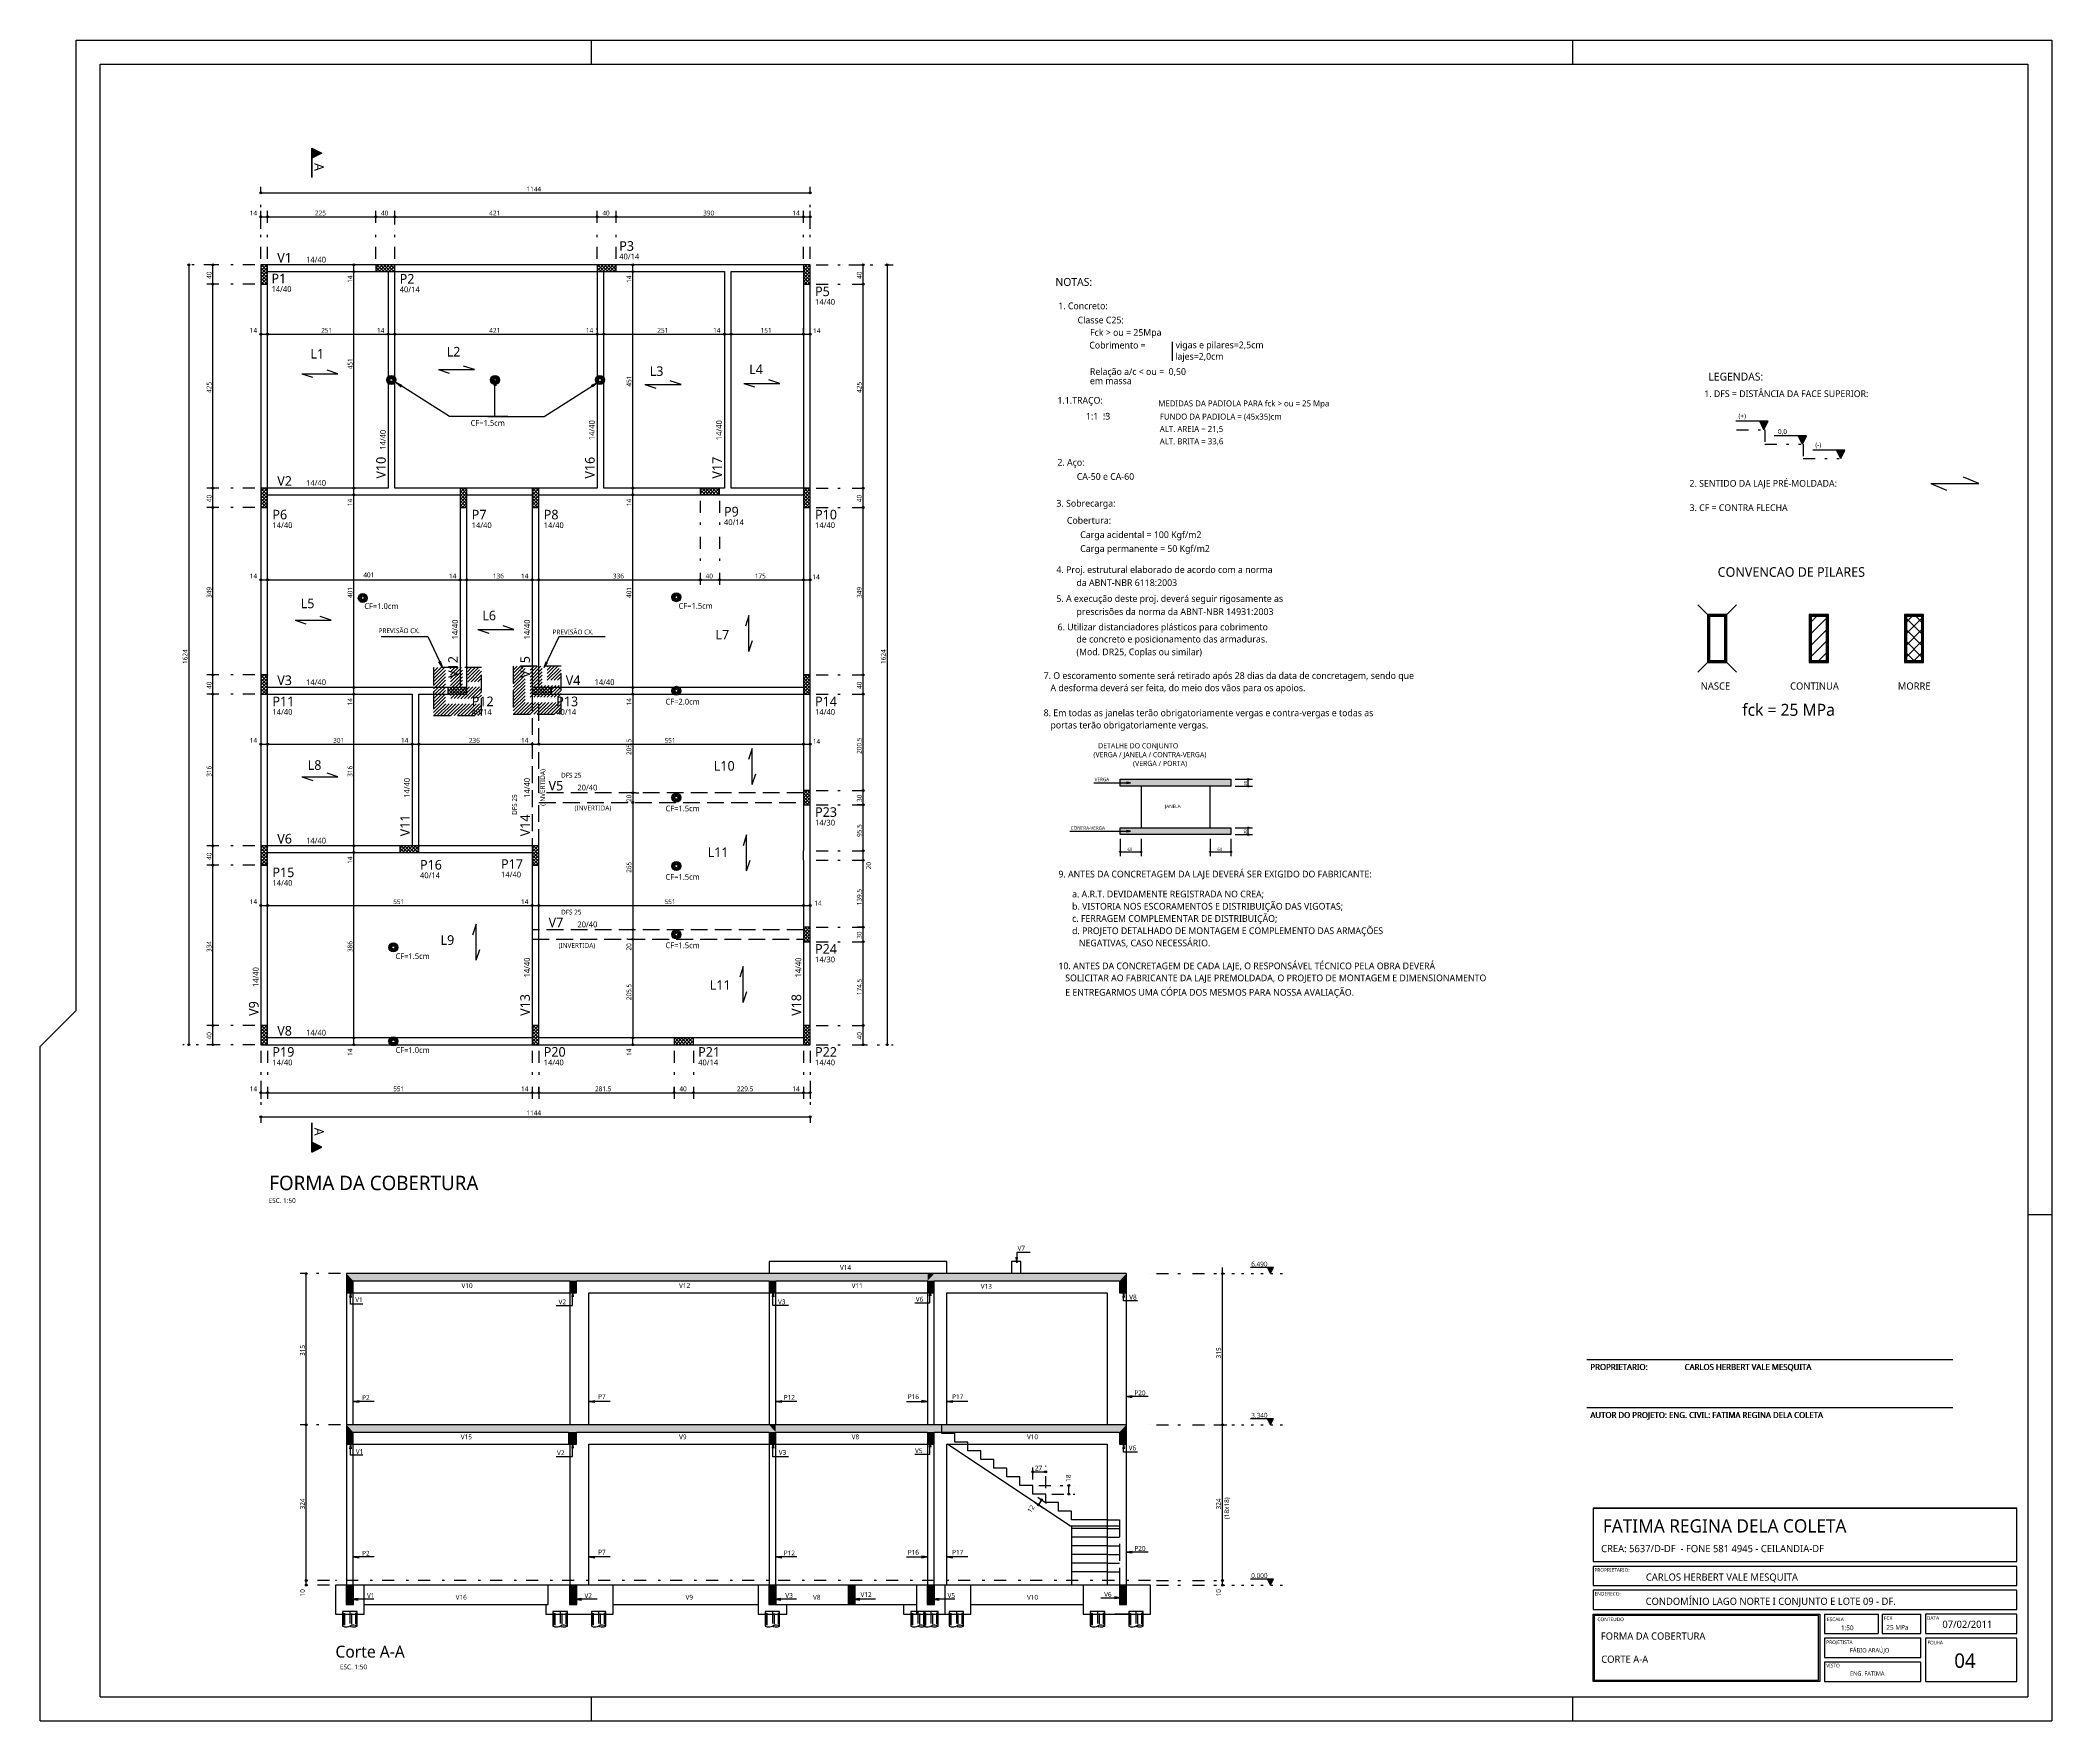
# Model space of a CAD drawing. Extents: x 5.7 to 89.5, y 0 to 70.
import ezdxf

# ---------------------------------------------------------------- set-up
doc = ezdxf.new("R2010")
doc.units = 0
doc.header["$MEASUREMENT"] = 0
for name, pattern in [('ESTILO_TQS_0001', [1, 0.7, -0.3]), ('ESTILO_TQS_0002', [0.4, 0.1, -0.3]), ('ESTILO_TQS_0003', [1.5, 0.5, -0.4, 0.1, -0.5]), ('ESTILO_TQS_0004', [2, 0.5, -0.4, 0.1, -0.4, 0.1, -0.5])]:
    doc.linetypes.add(name, pattern=pattern)
for name, color, linetype in [('1', 1, 'CONTINUOUS'), ('10', 10, 'CONTINUOUS'), ('12', 12, 'CONTINUOUS'), ('2', 2, 'CONTINUOUS'), ('3', 3, 'CONTINUOUS'), ('4', 4, 'CONTINUOUS'), ('5', 5, 'CONTINUOUS'), ('6', 6, 'CONTINUOUS'), ('9', 9, 'CONTINUOUS')]:
    doc.layers.add(name, color=color, linetype=linetype)
doc.styles.add('TQS_LUCIDA_SANS_UNICODE', font='L_10646.TTF')

msp = doc.modelspace()

# ---------------------------------------------------------------- linework, layer by layer
at = {"layer": '1', "linetype": 'Continuous'}
for p, q in [((7.222, 70), (89.5, 70)), ((7.222, 29.588), (7.222, 70)), ((28.67, 70), (28.67, 69)), ((69.537, 70), (69.537, 69)), ((89.5, 70), (89.5, 0)), ((14.914, 63.641), (37.794, 63.641)), ((14.914, 62.641), (15.194, 62.641)), ((15.194, 62.641), (19.694, 62.641)), ((19.694, 62.641), (20.494, 62.641)), ((20.494, 62.641), (28.914, 62.641)), ((20.494, 62.073), (20.494, 62.073)), ((28.914, 62.641), (29.714, 62.641)), ((29.714, 62.641), (37.514, 62.641)), ((37.514, 62.641), (37.794, 62.641)), ((37.514, 62.425), (37.514, 62.425)), ((14.914, 61.891), (14.914, 61.891)), ((37.794, 61.891), (37.794, 61.891)), ((11.914, 60.641), (11.914, 28.161)), ((12.914, 59.841), (12.914, 60.641)), ((13.28, 60.641), (13.28, 60.641)), ((14.914, 60.391), (15.163, 60.641)), ((14.914, 60.533), (15.022, 60.641)), ((14.914, 60.641), (14.914, 60.641)), ((14.914, 60.641), (14.914, 60.641)), ((14.914, 60.25), (15.194, 60.53)), ((14.914, 60.524), (15.194, 60.244)), ((14.914, 60.108), (15.194, 60.388)), ((14.914, 60.383), (15.194, 60.103)), ((14.938, 60.641), (15.194, 60.385)), ((15.08, 60.641), (15.194, 60.527)), ((15.194, 60.641), (15.194, 60.641)), ((15.194, 60.641), (15.194, 60.641)), ((18.783, 60.361), (18.783, 60.641)), ((18.783, 60.641), (18.783, 60.641)), ((18.783, 60.361), (18.783, 60.361)), ((18.783, 51.341), (18.783, 60.361)), ((18.783, 60.361), (18.783, 60.361)), ((19.694, 60.363), (19.971, 60.641)), ((19.694, 60.504), (19.83, 60.641)), ((19.694, 60.641), (19.694, 60.641)), ((19.694, 60.641), (19.694, 60.641)), ((19.694, 60.552), (19.885, 60.361)), ((19.694, 60.411), (19.744, 60.361)), ((19.747, 60.641), (20.027, 60.361)), ((19.833, 60.361), (20.113, 60.641)), ((19.888, 60.641), (20.168, 60.361)), ((19.974, 60.361), (20.254, 60.641)), ((20.029, 60.641), (20.309, 60.361)), ((20.094, 60.501), (20.094, 60.501)), ((20.116, 60.361), (20.396, 60.641)), ((20.171, 60.641), (20.451, 60.361)), ((20.257, 60.361), (20.494, 60.597)), ((20.312, 60.641), (20.494, 60.459)), ((20.399, 60.361), (20.494, 60.456)), ((20.454, 60.641), (20.494, 60.601)), ((20.494, 60.641), (20.494, 60.641)), ((28.914, 60.391), (29.164, 60.641)), ((28.914, 60.532), (29.022, 60.641)), ((28.914, 60.641), (28.914, 60.641)), ((28.914, 60.641), (28.914, 60.641)), ((28.914, 60.525), (29.078, 60.361)), ((28.914, 60.383), (28.936, 60.361)), ((28.939, 60.641), (29.219, 60.361)), ((29.025, 60.361), (29.305, 60.641)), ((29.08, 60.641), (29.36, 60.361)), ((29.167, 60.361), (29.447, 60.641)), ((29.222, 60.641), (29.502, 60.361)), ((29.308, 60.361), (29.588, 60.641)), ((29.314, 60.501), (29.314, 60.501)), ((29.363, 60.641), (29.643, 60.361)), ((29.449, 60.361), (29.714, 60.625)), ((29.505, 60.641), (29.714, 60.432)), ((29.591, 60.361), (29.714, 60.483)), ((29.646, 60.641), (29.714, 60.573)), ((29.714, 60.641), (29.714, 60.641)), ((29.714, 60.641), (29.714, 60.641)), ((30.4, 60.361), (30.4, 60.641)), ((30.4, 60.641), (30.4, 60.641)), ((30.4, 51.341), (30.4, 60.361)), ((30.4, 60.361), (30.4, 60.361)), ((30.4, 60.361), (30.4, 60.361)), ((37.514, 60.364), (37.791, 60.641)), ((37.514, 60.505), (37.649, 60.641)), ((37.514, 60.641), (37.514, 60.641)), ((37.514, 60.551), (37.794, 60.271)), ((37.514, 60.222), (37.794, 60.502)), ((37.514, 60.41), (37.794, 60.13)), ((37.514, 60.081), (37.794, 60.361)), ((37.566, 60.641), (37.794, 60.413)), ((37.707, 60.641), (37.794, 60.554)), ((37.794, 60.641), (37.794, 60.641)), ((37.794, 60.641), (37.794, 60.641)), ((39.144, 60.641), (39.144, 60.641)), ((39.994, 59.841), (39.994, 60.641)), ((40.994, 60.641), (40.994, 28.161)), ((12.914, 51.341), (12.914, 59.841)), ((14.914, 59.967), (15.194, 60.247)), ((14.914, 60.241), (15.194, 59.961)), ((14.914, 60.1), (15.173, 59.841)), ((14.914, 59.958), (15.031, 59.841)), ((14.914, 59.841), (14.914, 59.841)), ((14.914, 59.841), (14.914, 59.841)), ((14.929, 59.841), (15.194, 60.106)), ((15.054, 60.241), (15.054, 60.241)), ((15.07, 59.841), (15.194, 59.964)), ((37.514, 60.269), (37.794, 59.989)), ((37.514, 59.94), (37.794, 60.22)), ((37.514, 60.127), (37.794, 59.847)), ((37.514, 59.986), (37.659, 59.841)), ((37.514, 59.844), (37.517, 59.841)), ((37.556, 59.841), (37.794, 60.078)), ((37.654, 60.241), (37.654, 60.241)), ((37.698, 59.841), (37.794, 59.937)), ((37.794, 59.841), (37.794, 59.841)), ((37.794, 59.841), (37.794, 59.841)), ((39.994, 51.341), (39.994, 59.841)), ((34.214, 57.913), (34.214, 57.913)), ((34.214, 57.913), (34.214, 57.913)), ((37.514, 57.936), (37.514, 57.936)), ((14.914, 57.757), (15.194, 57.757)), ((14.914, 57.757), (14.914, 57.757)), ((15.194, 57.757), (15.194, 57.757)), ((15.194, 57.757), (20.214, 57.757)), ((15.194, 57.757), (15.194, 57.757)), ((20.214, 57.757), (20.214, 57.757)), ((20.214, 57.757), (20.494, 57.757)), ((20.214, 57.757), (20.214, 57.757)), ((20.494, 57.757), (20.494, 57.757)), ((20.494, 57.757), (28.914, 57.757)), ((20.494, 57.757), (20.494, 57.757)), ((28.914, 57.757), (29.194, 57.757)), ((28.914, 57.69), (28.914, 57.69)), ((28.914, 57.69), (28.914, 57.69)), ((29.194, 57.757), (34.214, 57.757)), ((29.194, 57.707), (29.194, 57.707)), ((29.194, 57.707), (29.194, 57.707)), ((34.214, 57.757), (34.494, 57.757)), ((34.494, 57.757), (37.514, 57.757)), ((34.494, 57.752), (34.494, 57.752)), ((34.494, 57.752), (34.494, 57.752)), ((37.514, 57.757), (37.794, 57.757)), ((37.514, 57.507), (37.514, 57.507)), ((37.794, 57.436), (37.794, 57.436)), ((77.687, 54.126), (76.343, 54.126)), ((77.512, 53.776), (77.337, 54.126)), ((77.353, 54.095), (77.671, 54.095)), ((77.368, 54.064), (77.656, 54.064)), ((77.384, 54.033), (77.64, 54.033)), ((77.399, 54.001), (77.625, 54.001)), ((77.415, 53.97), (77.609, 53.97)), ((77.431, 53.939), (77.593, 53.939)), ((77.446, 53.908), (77.578, 53.908)), ((77.462, 53.876), (77.562, 53.876)), ((77.478, 53.845), (77.547, 53.845)), ((77.493, 53.814), (77.531, 53.814)), ((77.512, 53.776), (77.687, 54.126)), ((79.287, 53.526), (77.943, 53.526)), ((79.112, 53.176), (78.937, 53.526)), ((78.953, 53.495), (79.271, 53.495)), ((78.968, 53.464), (79.256, 53.464)), ((78.984, 53.433), (79.24, 53.433)), ((78.999, 53.401), (79.225, 53.401)), ((79.015, 53.37), (79.209, 53.37)), ((79.031, 53.339), (79.193, 53.339)), ((79.046, 53.308), (79.178, 53.308)), ((79.062, 53.276), (79.162, 53.276)), ((79.078, 53.245), (79.147, 53.245)), ((79.093, 53.214), (79.131, 53.214)), ((79.112, 53.176), (79.287, 53.526)), ((80.887, 52.926), (79.543, 52.926)), ((80.712, 52.576), (80.537, 52.926)), ((80.553, 52.895), (80.871, 52.895)), ((80.568, 52.864), (80.856, 52.864)), ((80.584, 52.833), (80.84, 52.833)), ((80.599, 52.801), (80.825, 52.801)), ((80.712, 52.576), (80.887, 52.926)), ((80.615, 52.77), (80.809, 52.77)), ((80.631, 52.739), (80.793, 52.739)), ((80.646, 52.708), (80.778, 52.708)), ((80.662, 52.676), (80.762, 52.676)), ((80.678, 52.645), (80.747, 52.645)), ((80.693, 52.614), (80.731, 52.614)), ((12.914, 50.541), (12.914, 51.341)), ((14.914, 51.199), (15.055, 51.341)), ((14.914, 51.341), (14.914, 51.341)), ((14.914, 51.341), (14.914, 51.341)), ((14.914, 51.057), (15.194, 51.337)), ((14.914, 51.332), (15.194, 51.052)), ((14.914, 50.916), (15.194, 51.196)), ((14.914, 51.19), (15.194, 50.91)), ((15.046, 51.341), (15.194, 51.193)), ((15.187, 51.341), (15.194, 51.334)), ((18.783, 51.061), (18.783, 51.341)), ((18.783, 51.341), (18.783, 51.341)), ((18.783, 51.341), (18.783, 51.341)), ((23.214, 51.155), (23.399, 51.341)), ((23.214, 51.296), (23.258, 51.341)), ((23.214, 51.014), (23.494, 51.294)), ((23.214, 51.234), (23.494, 50.954)), ((23.214, 50.872), (23.494, 51.152)), ((23.248, 51.341), (23.494, 51.095)), ((23.39, 51.341), (23.494, 51.237)), ((26.214, 51.185), (26.369, 51.341)), ((26.214, 51.327), (26.228, 51.341)), ((26.214, 51.044), (26.494, 51.324)), ((26.214, 51.204), (26.494, 50.924)), ((26.214, 50.902), (26.494, 51.182)), ((26.218, 51.341), (26.494, 51.065)), ((26.36, 51.341), (26.494, 51.207)), ((30.4, 51.061), (30.4, 51.341)), ((30.4, 51.341), (30.4, 51.341)), ((30.4, 51.341), (30.4, 51.341)), ((33.214, 51.114), (33.44, 51.341)), ((33.214, 51.256), (33.299, 51.341)), ((33.214, 51.275), (33.428, 51.061)), ((33.214, 51.134), (33.286, 51.061)), ((33.289, 51.341), (33.569, 51.061)), ((33.302, 51.061), (33.582, 51.341)), ((33.431, 51.341), (33.711, 51.061)), ((33.443, 51.061), (33.723, 51.341)), ((33.572, 51.341), (33.852, 51.061)), ((33.585, 51.061), (33.865, 51.341)), ((33.614, 51.201), (33.614, 51.201)), ((33.714, 51.341), (33.994, 51.061)), ((33.726, 51.061), (34.006, 51.341)), ((33.855, 51.341), (34.014, 51.182)), ((33.867, 51.061), (34.014, 51.207)), ((33.996, 51.341), (34.014, 51.323)), ((37.514, 51.171), (37.683, 51.341)), ((37.514, 51.313), (37.541, 51.341)), ((37.514, 51.03), (37.794, 51.31)), ((37.514, 51.218), (37.794, 50.938)), ((37.514, 50.889), (37.794, 51.169)), ((37.532, 51.341), (37.794, 51.079)), ((37.673, 51.341), (37.794, 51.22)), ((37.794, 51.341), (37.794, 51.341)), ((37.794, 51.341), (37.794, 51.341)), ((39.994, 50.541), (39.994, 51.341)), ((12.914, 43.561), (12.914, 50.541)), ((14.914, 50.775), (15.194, 51.055)), ((14.914, 51.049), (15.194, 50.769)), ((14.914, 50.633), (15.194, 50.913)), ((14.914, 50.907), (15.194, 50.627)), ((14.914, 50.766), (15.139, 50.541)), ((14.914, 50.624), (14.997, 50.541)), ((14.914, 50.541), (14.914, 50.541)), ((14.914, 50.541), (14.914, 50.541)), ((14.963, 50.541), (15.194, 50.772)), ((15.054, 50.941), (15.054, 50.941)), ((15.104, 50.541), (15.194, 50.63)), ((18.783, 43.041), (18.783, 51.061)), ((18.783, 51.061), (18.783, 51.061)), ((18.783, 51.061), (18.783, 51.061)), ((23.214, 51.093), (23.494, 50.813)), ((23.214, 50.731), (23.494, 51.011)), ((23.214, 50.951), (23.494, 50.671)), ((23.214, 50.589), (23.494, 50.869)), ((23.214, 50.81), (23.483, 50.541)), ((23.214, 50.668), (23.341, 50.541)), ((23.306, 50.541), (23.494, 50.728)), ((23.354, 50.941), (23.354, 50.941)), ((23.448, 50.541), (23.494, 50.587)), ((26.214, 51.062), (26.494, 50.782)), ((26.214, 50.761), (26.494, 51.041)), ((26.214, 50.921), (26.494, 50.641)), ((26.214, 50.619), (26.494, 50.899)), ((26.214, 50.78), (26.453, 50.541)), ((26.214, 50.638), (26.311, 50.541)), ((26.276, 50.541), (26.494, 50.758)), ((26.354, 50.941), (26.354, 50.941)), ((26.418, 50.541), (26.494, 50.617)), ((30.4, 43.041), (30.4, 51.061)), ((30.4, 51.061), (30.4, 51.061)), ((30.4, 51.061), (30.4, 51.061)), ((33.214, 51.061), (33.214, 51.061)), ((33.214, 51.061), (33.214, 51.061)), ((34.009, 51.061), (34.014, 51.066)), ((34.014, 51.061), (34.014, 51.061)), ((34.014, 51.061), (34.014, 51.061)), ((37.514, 51.076), (37.794, 50.796)), ((37.514, 50.747), (37.794, 51.027)), ((37.514, 50.935), (37.794, 50.655)), ((37.514, 50.606), (37.794, 50.886)), ((37.514, 50.793), (37.766, 50.541)), ((37.514, 50.652), (37.625, 50.541)), ((37.59, 50.541), (37.794, 50.744)), ((37.654, 50.941), (37.654, 50.941)), ((37.731, 50.541), (37.794, 50.603)), ((37.794, 50.541), (37.794, 50.541)), ((37.794, 50.541), (37.794, 50.541)), ((39.994, 43.561), (39.994, 50.541)), ((14.914, 47.523), (15.194, 47.523)), ((14.914, 47.523), (14.914, 47.523)), ((15.194, 47.523), (15.194, 47.523)), ((15.194, 47.523), (23.214, 47.523)), ((15.194, 47.523), (15.194, 47.523)), ((23.214, 47.523), (23.494, 47.523)), ((23.214, 47.523), (23.214, 47.523)), ((23.214, 47.523), (23.214, 47.523)), ((23.494, 47.523), (23.494, 47.523)), ((23.494, 47.523), (26.214, 47.523)), ((23.494, 47.523), (23.494, 47.523)), ((26.214, 47.523), (26.214, 47.523)), ((26.214, 47.523), (26.494, 47.523)), ((26.214, 47.523), (26.214, 47.523)), ((26.494, 47.523), (26.494, 47.523)), ((26.494, 47.523), (33.214, 47.523)), ((26.494, 47.228), (26.494, 47.228)), ((33.214, 47.523), (34.014, 47.523)), ((34.014, 47.523), (37.514, 47.523)), ((37.514, 47.523), (37.514, 47.523)), ((37.514, 47.523), (37.794, 47.523)), ((37.514, 47.523), (37.514, 47.523)), ((37.794, 47.523), (37.794, 47.523)), ((75.16, 46.077), (74.764, 46.479)), ((75.962, 46.077), (76.364, 46.479)), ((80.195, 46.082), (79.392, 46.082)), ((79.392, 46.082), (79.392, 44.081)), ((79.392, 45.686), (79.788, 46.082)), ((79.433, 46.082), (79.433, 44.081)), ((79.473, 46.082), (79.473, 44.081)), ((80.113, 44.081), (80.113, 46.082)), ((80.154, 44.081), (80.154, 46.082)), ((80.195, 44.081), (80.195, 46.082)), ((75.962, 46.077), (75.16, 46.077)), ((75.16, 46.077), (75.16, 44.081)), ((75.962, 46.037), (75.16, 46.037)), ((75.962, 46.001), (75.16, 46.001)), ((75.2, 46.077), (75.2, 44.081)), ((75.241, 46.077), (75.241, 44.081)), ((75.881, 44.081), (75.881, 46.077)), ((75.922, 44.081), (75.922, 46.077)), ((75.962, 44.081), (75.962, 46.077)), ((80.195, 46.042), (79.392, 46.042)), ((80.195, 46.006), (79.392, 45.203)), ((80.195, 46.001), (79.392, 46.001)), ((79.392, 44.726), (80.195, 45.523)), ((84.164, 46.077), (83.362, 46.077)), ((83.362, 46.077), (83.362, 44.081)), ((83.362, 45.681), (83.758, 46.077)), ((84.164, 46.037), (83.362, 46.037)), ((84.164, 46.001), (83.362, 46.001)), ((84.164, 46.001), (83.362, 45.203)), ((84.164, 45.203), (83.362, 46.001)), ((83.362, 44.721), (84.164, 45.523)), ((83.362, 45.523), (84.164, 44.721)), ((83.402, 46.077), (83.402, 44.081)), ((83.443, 46.077), (83.443, 44.081)), ((83.768, 46.077), (84.164, 45.681)), ((84.083, 44.081), (84.083, 46.077)), ((84.124, 44.081), (84.124, 46.077)), ((84.164, 44.081), (84.164, 46.077)), ((80.195, 45.046), (79.392, 44.243)), ((79.712, 44.081), (80.195, 44.563)), ((84.164, 45.041), (83.362, 44.238)), ((84.164, 44.238), (83.362, 45.041)), ((83.362, 44.558), (83.844, 44.081)), ((83.682, 44.081), (84.164, 44.558)), ((75.16, 44.081), (74.764, 43.679)), ((75.16, 44.157), (75.962, 44.157)), ((75.16, 44.116), (75.962, 44.116)), ((75.16, 44.081), (75.962, 44.081)), ((75.962, 44.081), (76.364, 43.679)), ((79.392, 44.162), (80.195, 44.162)), ((79.392, 44.121), (80.195, 44.121)), ((79.392, 44.081), (80.195, 44.081)), ((83.362, 44.157), (84.164, 44.157)), ((83.362, 44.116), (84.164, 44.116)), ((83.362, 44.081), (84.164, 44.081)), ((12.914, 42.761), (12.914, 43.561)), ((12.914, 36.441), (12.914, 42.761)), ((14.914, 43.421), (15.054, 43.561)), ((14.914, 43.561), (14.914, 43.561)), ((14.914, 43.561), (14.914, 43.561)), ((14.914, 43.279), (15.194, 43.559)), ((14.914, 43.553), (15.194, 43.273)), ((14.914, 43.138), (15.194, 43.418)), ((14.914, 43.412), (15.194, 43.132)), ((14.914, 42.996), (15.194, 43.276)), ((14.914, 43.271), (15.194, 42.991)), ((14.914, 42.855), (15.194, 43.135)), ((14.914, 43.129), (15.194, 42.849)), ((14.914, 42.988), (15.141, 42.761)), ((14.914, 42.846), (14.999, 42.761)), ((14.914, 42.761), (14.914, 42.761)), ((14.914, 42.761), (14.914, 42.761)), ((14.961, 42.761), (15.194, 42.994)), ((15.048, 43.561), (15.194, 43.415)), ((15.054, 43.161), (15.054, 43.161)), ((15.102, 42.761), (15.194, 42.852)), ((15.189, 43.561), (15.194, 43.556)), ((18.783, 42.761), (18.783, 43.041)), ((18.783, 43.041), (18.783, 43.041)), ((18.783, 43.041), (18.783, 43.041)), ((18.783, 36.441), (18.783, 42.761)), ((18.783, 42.761), (18.783, 42.761)), ((18.783, 42.761), (18.783, 42.761)), ((22.694, 42.857), (22.878, 43.041)), ((22.694, 42.998), (22.736, 43.041)), ((22.694, 42.986), (22.919, 42.761)), ((22.694, 42.844), (22.777, 42.761)), ((22.739, 42.761), (23.019, 43.041)), ((22.78, 43.041), (23.06, 42.761)), ((22.88, 42.761), (23.16, 43.041)), ((22.922, 43.041), (23.202, 42.761)), ((23.022, 42.761), (23.302, 43.041)), ((23.063, 43.041), (23.343, 42.761)), ((23.094, 42.901), (23.094, 42.901)), ((23.163, 42.761), (23.443, 43.041)), ((23.205, 43.041), (23.485, 42.761)), ((23.305, 42.761), (23.494, 42.95)), ((23.346, 43.041), (23.494, 42.893)), ((23.446, 42.761), (23.494, 42.808)), ((23.487, 43.041), (23.494, 43.034)), ((26.214, 42.841), (26.413, 43.041)), ((26.214, 42.983), (26.272, 43.041)), ((26.214, 43.001), (26.454, 42.761)), ((26.214, 42.86), (26.313, 42.761)), ((26.274, 42.761), (26.554, 43.041)), ((26.316, 43.041), (26.596, 42.761)), ((26.416, 42.761), (26.696, 43.041)), ((26.457, 43.041), (26.737, 42.761)), ((26.557, 42.761), (26.837, 43.041)), ((26.599, 43.041), (26.879, 42.761)), ((26.614, 42.901), (26.614, 42.901)), ((26.699, 42.761), (26.979, 43.041)), ((26.74, 43.041), (27.014, 42.767)), ((26.84, 42.761), (27.014, 42.934)), ((26.881, 43.041), (27.014, 42.909)), ((26.982, 42.761), (27.014, 42.793)), ((30.4, 42.761), (30.4, 43.041)), ((30.4, 43.041), (30.4, 43.041)), ((30.4, 43.041), (30.4, 43.041)), ((30.4, 42.761), (30.4, 42.761)), ((30.4, 42.761), (30.4, 38.651)), ((30.4, 42.761), (30.4, 42.761)), ((37.514, 43.393), (37.681, 43.561)), ((37.514, 43.535), (37.54, 43.561)), ((37.514, 43.252), (37.794, 43.532)), ((37.514, 43.439), (37.794, 43.159)), ((37.514, 43.11), (37.794, 43.39)), ((37.514, 43.298), (37.794, 43.018)), ((37.514, 42.969), (37.794, 43.249)), ((37.514, 43.157), (37.794, 42.877)), ((37.514, 42.828), (37.794, 43.108)), ((37.514, 43.015), (37.768, 42.761)), ((37.514, 42.874), (37.627, 42.761)), ((37.534, 43.561), (37.794, 43.301)), ((37.588, 42.761), (37.794, 42.966)), ((37.654, 43.161), (37.654, 43.161)), ((37.675, 43.561), (37.794, 43.442)), ((37.73, 42.761), (37.794, 42.825)), ((37.794, 43.561), (37.794, 43.561)), ((37.794, 43.561), (37.794, 43.561)), ((37.794, 42.761), (37.794, 42.761)), ((37.794, 42.761), (37.794, 42.761)), ((39.994, 42.761), (39.994, 43.561)), ((39.994, 38.751), (39.994, 42.761)), ((14.914, 40.675), (15.194, 40.675)), ((14.914, 40.675), (14.914, 40.675)), ((15.194, 40.675), (15.194, 40.675)), ((15.194, 40.675), (21.214, 40.675)), ((15.194, 40.675), (15.194, 40.675)), ((21.214, 40.675), (21.214, 40.675)), ((21.214, 40.675), (21.494, 40.675)), ((21.214, 40.675), (21.214, 40.675)), ((21.494, 40.675), (21.494, 40.675)), ((21.494, 40.675), (26.214, 40.675)), ((21.494, 40.32), (21.494, 40.32)), ((26.214, 40.76), (26.214, 40.76)), ((26.214, 40.76), (26.214, 40.76)), ((26.214, 40.675), (26.494, 40.675)), ((26.494, 40.675), (37.514, 40.675)), ((26.494, 40.659), (26.494, 40.659)), ((26.494, 40.659), (26.494, 40.659)), ((37.514, 40.675), (37.514, 40.675)), ((37.514, 40.675), (37.794, 40.675)), ((37.514, 40.675), (37.514, 40.675)), ((37.794, 40.675), (37.794, 40.675)), ((30.279, 38.651), (30.279, 38.651)), ((30.279, 38.651), (30.279, 38.651)), ((30.4, 38.651), (30.4, 38.251)), ((37.514, 38.585), (37.679, 38.751)), ((37.514, 38.726), (37.538, 38.751)), ((37.514, 38.444), (37.794, 38.724)), ((37.514, 38.631), (37.794, 38.351)), ((37.514, 38.302), (37.794, 38.582)), ((37.535, 38.751), (37.794, 38.493)), ((37.677, 38.751), (37.794, 38.634)), ((37.794, 38.751), (37.794, 38.751)), ((37.794, 38.751), (37.794, 38.751)), ((39.994, 38.151), (39.994, 38.751)), ((55.492, 39.214), (56.212, 39.214)), ((55.492, 38.926), (56.212, 38.926)), ((56.032, 38.926), (56.032, 39.214)), ((30.4, 38.251), (30.4, 32.951)), ((30.456, 38.251), (30.456, 38.251)), ((30.456, 38.251), (30.456, 38.251)), ((37.514, 38.49), (37.794, 38.21)), ((37.514, 38.161), (37.794, 38.441)), ((37.514, 38.348), (37.711, 38.151)), ((37.514, 38.207), (37.57, 38.151)), ((37.645, 38.151), (37.794, 38.299)), ((37.654, 38.451), (37.654, 38.451)), ((37.787, 38.151), (37.794, 38.158)), ((37.794, 38.151), (37.794, 38.151)), ((39.994, 36.241), (39.994, 38.151)), ((40.244, 38.151), (40.244, 38.151)), ((55.492, 37.198), (56.212, 37.198)), ((55.492, 36.91), (56.212, 36.91)), ((56.032, 36.91), (56.032, 37.198)), ((12.914, 35.641), (12.914, 36.441)), ((14.914, 36.208), (15.146, 36.441)), ((14.914, 36.35), (15.005, 36.441)), ((14.914, 36.441), (14.914, 36.441)), ((14.914, 36.441), (14.914, 36.441)), ((14.914, 36.067), (15.194, 36.347)), ((14.914, 36.341), (15.194, 36.061)), ((14.914, 35.925), (15.194, 36.205)), ((14.914, 36.2), (15.194, 35.92)), ((14.914, 35.784), (15.194, 36.064)), ((14.914, 36.058), (15.194, 35.778)), ((14.955, 36.441), (15.194, 36.202)), ((15.054, 36.041), (15.054, 36.041)), ((15.097, 36.441), (15.194, 36.344)), ((18.783, 36.161), (18.783, 36.441)), ((18.783, 36.441), (18.783, 36.441)), ((18.783, 36.441), (18.783, 36.441)), ((18.783, 28.441), (18.783, 36.161)), ((18.783, 36.161), (18.783, 36.161)), ((18.783, 36.161), (18.783, 36.161)), ((20.694, 36.19), (20.944, 36.441)), ((20.694, 36.331), (20.803, 36.441)), ((20.694, 36.359), (20.892, 36.161)), ((20.694, 36.218), (20.751, 36.161)), ((20.754, 36.441), (21.034, 36.161)), ((20.806, 36.161), (21.086, 36.441)), ((20.895, 36.441), (21.175, 36.161)), ((20.947, 36.161), (21.227, 36.441)), ((21.036, 36.441), (21.316, 36.161)), ((21.089, 36.161), (21.369, 36.441)), ((21.094, 36.301), (21.094, 36.301)), ((21.178, 36.441), (21.458, 36.161)), ((21.23, 36.161), (21.494, 36.424)), ((21.319, 36.441), (21.494, 36.266)), ((21.372, 36.161), (21.494, 36.283)), ((21.461, 36.441), (21.494, 36.408)), ((26.214, 36.195), (26.46, 36.441)), ((26.214, 36.336), (26.318, 36.441)), ((26.214, 36.355), (26.494, 36.075)), ((26.214, 36.053), (26.494, 36.333)), ((26.214, 36.213), (26.494, 35.933)), ((26.214, 35.912), (26.494, 36.192)), ((26.214, 36.072), (26.494, 35.792)), ((26.214, 35.77), (26.494, 36.05)), ((26.269, 36.441), (26.494, 36.216)), ((26.354, 36.041), (26.354, 36.041)), ((26.41, 36.441), (26.494, 36.357)), ((37.794, 36.241), (37.794, 36.241)), ((37.794, 36.241), (37.794, 36.241)), ((39.994, 35.841), (39.994, 36.241)), ((50.704, 36.73), (50.704, 36.01)), ((50.704, 36.19), (51.568, 36.19)), ((51.568, 36.73), (51.568, 36.01)), ((54.448, 36.73), (54.448, 36.01)), ((54.448, 36.19), (55.312, 36.19)), ((55.312, 36.73), (55.312, 36.01)), ((12.914, 28.961), (12.914, 35.641)), ((14.914, 35.643), (15.194, 35.923)), ((14.914, 35.917), (15.19, 35.641)), ((14.914, 35.775), (15.048, 35.641)), ((14.914, 35.641), (14.914, 35.641)), ((14.914, 35.641), (14.914, 35.641)), ((15.053, 35.641), (15.194, 35.781)), ((26.214, 35.93), (26.494, 35.65)), ((26.214, 35.789), (26.362, 35.641)), ((26.214, 35.648), (26.22, 35.641)), ((26.226, 35.641), (26.494, 35.909)), ((26.367, 35.641), (26.494, 35.767)), ((37.794, 35.841), (37.794, 35.841)), ((37.794, 35.841), (37.794, 35.841)), ((39.994, 33.051), (39.994, 35.841)), ((14.914, 33.958), (15.194, 33.958)), ((14.914, 33.958), (14.914, 33.958)), ((15.194, 33.958), (15.194, 33.958)), ((15.194, 33.958), (26.214, 33.958)), ((15.194, 33.958), (15.194, 33.958)), ((26.214, 33.958), (26.214, 33.958)), ((26.214, 33.958), (26.494, 33.958)), ((26.214, 33.958), (26.214, 33.958)), ((26.494, 33.958), (26.494, 33.958)), ((26.494, 33.958), (37.514, 33.958)), ((26.494, 33.958), (26.494, 33.958)), ((37.514, 33.958), (37.794, 33.958)), ((37.514, 33.958), (37.514, 33.958)), ((37.514, 33.958), (37.514, 33.958)), ((37.794, 33.958), (37.794, 33.958)), ((30.4, 32.951), (30.4, 32.551)), ((30.423, 32.951), (30.423, 32.951)), ((30.423, 32.951), (30.423, 32.951)), ((37.514, 32.787), (37.778, 33.051)), ((37.514, 32.928), (37.636, 33.051)), ((37.514, 32.974), (37.794, 32.694)), ((37.514, 32.645), (37.794, 32.925)), ((37.514, 32.833), (37.794, 32.553)), ((37.514, 32.504), (37.794, 32.784)), ((37.514, 32.691), (37.754, 32.451)), ((37.579, 33.051), (37.794, 32.836)), ((37.654, 32.751), (37.654, 32.751)), ((37.72, 33.051), (37.794, 32.977)), ((37.794, 33.051), (37.794, 33.051)), ((39.994, 32.451), (39.994, 33.051)), ((40.244, 33.051), (40.244, 33.051)), ((30.4, 32.551), (30.4, 28.441)), ((30.444, 32.551), (30.444, 32.551)), ((30.444, 32.551), (30.444, 32.551)), ((37.514, 32.55), (37.613, 32.451)), ((37.602, 32.451), (37.794, 32.642)), ((37.743, 32.451), (37.794, 32.501)), ((37.794, 32.451), (37.794, 32.451)), ((37.794, 32.451), (37.794, 32.451)), ((39.994, 28.961), (39.994, 32.451)), ((5.722, 28.088), (7.222, 29.588)), ((12.914, 28.161), (12.914, 28.961)), ((14.914, 28.713), (15.161, 28.961)), ((14.914, 28.854), (15.02, 28.961)), ((14.914, 28.961), (14.914, 28.961)), ((14.914, 28.961), (14.914, 28.961)), ((14.914, 28.571), (15.194, 28.851)), ((14.914, 28.846), (15.194, 28.566)), ((14.914, 28.43), (15.194, 28.71)), ((14.914, 28.704), (15.194, 28.424)), ((14.914, 28.289), (15.194, 28.569)), ((14.914, 28.563), (15.194, 28.283)), ((14.94, 28.961), (15.194, 28.707)), ((15.054, 28.561), (15.054, 28.561)), ((15.081, 28.961), (15.194, 28.848)), ((26.214, 28.699), (26.475, 28.961)), ((26.214, 28.841), (26.334, 28.961)), ((26.214, 28.859), (26.494, 28.579)), ((26.214, 28.558), (26.494, 28.838)), ((26.214, 28.718), (26.494, 28.438)), ((26.214, 28.416), (26.494, 28.696)), ((26.214, 28.576), (26.494, 28.296)), ((26.214, 28.275), (26.494, 28.555)), ((26.254, 28.961), (26.494, 28.721)), ((26.354, 28.561), (26.354, 28.561)), ((26.395, 28.961), (26.494, 28.862)), ((37.514, 28.685), (37.789, 28.961)), ((37.514, 28.827), (37.647, 28.961)), ((37.514, 28.873), (37.794, 28.593)), ((37.514, 28.544), (37.794, 28.824)), ((37.514, 28.732), (37.794, 28.452)), ((37.514, 28.403), (37.794, 28.683)), ((37.514, 28.59), (37.794, 28.31)), ((37.514, 28.261), (37.794, 28.541)), ((37.567, 28.961), (37.794, 28.734)), ((37.654, 28.561), (37.654, 28.561)), ((37.709, 28.961), (37.794, 28.876)), ((37.794, 28.961), (37.794, 28.961)), ((37.794, 28.961), (37.794, 28.961)), ((39.994, 28.161), (39.994, 28.961)), ((5.722, 0), (5.722, 28.088)), ((13.465, 28.161), (13.465, 28.161)), ((14.914, 28.421), (15.174, 28.161)), ((14.914, 28.28), (15.033, 28.161)), ((14.914, 28.161), (14.914, 28.161)), ((14.914, 28.161), (14.914, 28.161)), ((14.927, 28.161), (15.194, 28.427)), ((15.069, 28.161), (15.194, 28.286)), ((15.194, 28.161), (15.194, 28.161)), ((15.194, 28.161), (15.194, 28.161)), ((18.783, 28.161), (18.783, 28.441)), ((18.783, 28.441), (18.783, 28.441)), ((18.783, 28.441), (18.783, 28.441)), ((18.783, 28.161), (18.783, 28.161)), ((26.214, 28.435), (26.488, 28.161)), ((26.214, 28.294), (26.347, 28.161)), ((26.214, 28.161), (26.214, 28.161)), ((26.214, 28.161), (26.214, 28.161)), ((26.241, 28.161), (26.494, 28.413)), ((26.382, 28.161), (26.494, 28.272)), ((26.494, 28.161), (26.494, 28.161)), ((30.4, 28.161), (30.4, 28.441)), ((30.4, 28.441), (30.4, 28.441)), ((30.4, 28.441), (30.4, 28.441)), ((30.4, 28.161), (30.4, 28.161)), ((32.124, 28.245), (32.319, 28.441)), ((32.124, 28.387), (32.178, 28.441)), ((32.124, 28.323), (32.286, 28.161)), ((32.124, 28.182), (32.145, 28.161)), ((32.124, 28.161), (32.124, 28.161)), ((32.148, 28.441), (32.428, 28.161)), ((32.181, 28.161), (32.461, 28.441)), ((32.289, 28.441), (32.569, 28.161)), ((32.322, 28.161), (32.602, 28.441)), ((32.43, 28.441), (32.71, 28.161)), ((32.463, 28.161), (32.743, 28.441)), ((32.524, 28.301), (32.524, 28.301)), ((32.572, 28.441), (32.852, 28.161)), ((32.605, 28.161), (32.885, 28.441)), ((32.713, 28.441), (32.924, 28.23)), ((32.746, 28.161), (32.924, 28.338)), ((32.855, 28.441), (32.924, 28.372)), ((32.888, 28.161), (32.924, 28.197)), ((32.924, 28.161), (32.924, 28.161)), ((32.924, 28.161), (32.924, 28.161)), ((37.514, 28.449), (37.794, 28.169)), ((37.514, 28.307), (37.66, 28.161)), ((37.514, 28.166), (37.519, 28.161)), ((37.514, 28.161), (37.514, 28.161)), ((37.514, 28.161), (37.514, 28.161)), ((37.555, 28.161), (37.794, 28.4)), ((37.696, 28.161), (37.794, 28.258)), ((37.794, 28.161), (37.794, 28.161)), ((37.794, 28.161), (37.794, 28.161)), ((39.432, 28.161), (39.432, 28.161)), ((14.914, 26.911), (14.914, 26.911)), ((37.794, 26.911), (37.794, 26.911)), ((14.914, 26.161), (15.194, 26.161)), ((15.194, 26.161), (26.214, 26.161)), ((26.214, 26.161), (26.494, 26.161)), ((26.494, 26.161), (32.124, 26.161)), ((32.124, 26.161), (32.924, 26.161)), ((32.924, 26.161), (37.514, 26.161)), ((37.514, 26.161), (37.794, 26.161)), ((14.914, 25.161), (37.794, 25.161)), ((26.494, 25.911), (26.494, 25.911)), ((32.124, 25.911), (32.124, 25.911)), ((88.5, 21.088), (89.5, 21.088)), ((16.803, 12.325), (16.803, 18.625)), ((18.477, 18.625), (18.477, 18.625)), ((51.957, 18.625), (51.957, 18.625)), ((54.957, 12.075), (54.957, 18.875)), ((57.082, 18.875), (56.122, 18.875)), ((56.957, 18.625), (56.832, 18.875)), ((56.843, 18.853), (57.07, 18.853)), ((56.854, 18.831), (57.059, 18.831)), ((56.865, 18.808), (57.048, 18.808)), ((56.876, 18.786), (57.037, 18.786)), ((56.887, 18.764), (57.026, 18.764)), ((56.898, 18.742), (57.015, 18.742)), ((56.91, 18.719), (57.004, 18.719)), ((56.921, 18.697), (56.992, 18.697)), ((56.932, 18.675), (56.981, 18.675)), ((56.943, 18.652), (56.97, 18.652)), ((56.957, 18.625), (57.082, 18.875)), ((70.142, 15.046), (85.381, 15.046)), ((57.082, 12.575), (56.122, 12.575)), ((56.957, 12.325), (56.832, 12.575)), ((56.957, 12.325), (57.082, 12.575)), ((70.142, 13.045), (85.381, 13.045)), ((16.803, 5.845), (16.803, 12.325)), ((18.477, 12.325), (18.477, 12.325)), ((18.477, 12.325), (18.477, 12.325)), ((51.957, 12.325), (51.957, 12.325)), ((51.957, 12.325), (51.957, 12.325)), ((54.389, 12.325), (54.389, 12.325)), ((54.957, 5.845), (54.957, 12.325)), ((56.843, 12.553), (57.07, 12.553)), ((56.854, 12.531), (57.059, 12.531)), ((56.865, 12.508), (57.048, 12.508)), ((56.876, 12.486), (57.037, 12.486)), ((56.887, 12.464), (57.026, 12.464)), ((56.898, 12.442), (57.015, 12.442)), ((56.91, 12.419), (57.004, 12.419)), ((56.921, 12.397), (56.992, 12.397)), ((56.932, 12.375), (56.981, 12.375)), ((56.943, 12.352), (56.97, 12.352)), ((47.057, 10.364), (47.597, 10.364)), ((46.923, 9.246), (46.923, 9.246)), ((47.057, 9.805), (47.057, 9.805)), ((47.057, 9.805), (47.057, 9.805)), ((47.057, 9.445), (47.057, 9.445)), ((47.597, 9.445), (47.597, 9.445)), ((47.597, 9.445), (47.597, 9.445)), ((48.562, 9.445), (48.562, 9.805)), ((47.426, 9.199), (47.293, 8.999)), ((57.082, 5.895), (56.122, 5.895)), ((56.957, 5.645), (56.832, 5.895)), ((56.843, 5.873), (57.07, 5.873)), ((56.957, 5.645), (57.082, 5.895)), ((16.803, 5.645), (16.803, 5.845)), ((18.017, 5.845), (18.017, 5.845)), ((18.017, 5.845), (18.017, 5.845)), ((18.017, 5.645), (18.017, 5.645)), ((51.957, 5.845), (51.957, 5.845)), ((51.957, 5.845), (51.957, 5.845)), ((51.957, 5.645), (51.957, 5.645)), ((54.957, 5.645), (54.957, 5.845)), ((54.957, 5.645), (54.957, 5.645)), ((56.854, 5.851), (57.059, 5.851)), ((56.865, 5.828), (57.048, 5.828)), ((56.876, 5.806), (57.037, 5.806)), ((56.887, 5.784), (57.026, 5.784)), ((56.898, 5.762), (57.015, 5.762)), ((56.91, 5.739), (57.004, 5.739)), ((56.921, 5.717), (56.992, 5.717)), ((56.932, 5.695), (56.981, 5.695)), ((56.943, 5.672), (56.97, 5.672)), ((28.67, 1), (28.67, 0)), ((69.537, 1), (69.537, 0)), ((5.722, 0), (89.5, 0))]:
    msp.add_line(p, q, dxfattribs=at)
at = {"layer": '1', "linetype": 'ESTILO_TQS_0003'}
for p, q in [((14.914, 62.141), (14.914, 63.891)), ((37.794, 62.141), (37.794, 63.891)), ((14.914, 60.891), (14.914, 62.891)), ((15.194, 60.891), (15.194, 62.891)), ((15.194, 60.891), (15.194, 62.891)), ((19.694, 60.891), (19.694, 62.891)), ((19.694, 60.891), (19.694, 62.891)), ((20.494, 60.891), (20.494, 62.891)), ((20.494, 62.323), (20.494, 62.891)), ((28.914, 60.891), (28.914, 62.891)), ((28.914, 60.891), (28.914, 62.891)), ((29.714, 60.891), (29.714, 62.891)), ((29.714, 60.891), (29.714, 62.891)), ((37.514, 60.891), (37.514, 62.891)), ((37.514, 62.675), (37.514, 62.891)), ((37.794, 60.891), (37.794, 62.891)), ((13.03, 60.641), (11.664, 60.641)), ((14.664, 60.641), (12.664, 60.641)), ((38.044, 60.641), (40.244, 60.641)), ((39.394, 60.641), (41.244, 60.641)), ((14.664, 59.841), (12.664, 59.841)), ((14.664, 59.841), (12.664, 59.841)), ((38.044, 59.841), (40.244, 59.841)), ((38.044, 59.841), (40.244, 59.841)), ((28.914, 57.94), (28.914, 58.007)), ((28.914, 57.94), (28.914, 58.007)), ((29.194, 57.957), (29.194, 58.007)), ((29.194, 57.957), (29.194, 58.007)), ((34.494, 58.002), (34.494, 58.007)), ((34.494, 58.002), (34.494, 58.007)), ((37.514, 57.757), (37.514, 58.007)), ((37.794, 57.686), (37.794, 58.007)), ((34.214, 57.663), (34.214, 57.507)), ((34.214, 57.663), (34.214, 57.507)), ((37.514, 57.686), (37.514, 57.507)), ((14.664, 51.341), (12.664, 51.341)), ((14.664, 51.341), (12.664, 51.341)), ((38.044, 51.341), (40.244, 51.341)), ((38.044, 51.341), (40.244, 51.341)), ((14.664, 50.541), (12.664, 50.541)), ((14.664, 50.541), (12.664, 50.541)), ((33.214, 50.811), (33.214, 47.273)), ((33.214, 50.811), (33.214, 47.273)), ((34.014, 50.811), (34.014, 47.273)), ((34.014, 50.811), (34.014, 47.273)), ((38.044, 50.541), (40.244, 50.541)), ((38.044, 50.541), (40.244, 50.541)), ((26.494, 47.478), (26.494, 47.773)), ((14.664, 43.561), (12.664, 43.561)), ((14.664, 43.561), (12.664, 43.561)), ((14.664, 42.761), (12.664, 42.761)), ((14.664, 42.761), (12.664, 42.761)), ((38.044, 43.561), (40.244, 43.561)), ((38.044, 43.561), (40.244, 43.561)), ((38.044, 42.761), (40.244, 42.761)), ((38.044, 42.761), (40.244, 42.761)), ((21.494, 40.57), (21.494, 40.925)), ((26.214, 40.51), (26.214, 40.425)), ((26.214, 40.51), (26.214, 40.425)), ((26.494, 40.909), (26.494, 40.925)), ((26.494, 40.909), (26.494, 40.925)), ((30.529, 38.651), (30.65, 38.651)), ((30.529, 38.651), (30.65, 38.651)), ((38.044, 38.751), (40.244, 38.751)), ((38.044, 38.751), (40.244, 38.751)), ((30.206, 38.251), (30.15, 38.251)), ((30.206, 38.251), (30.15, 38.251)), ((38.044, 38.151), (40.244, 38.151)), ((39.994, 38.151), (39.744, 38.151)), ((14.664, 36.441), (12.664, 36.441)), ((14.664, 36.441), (12.664, 36.441)), ((38.044, 36.241), (40.244, 36.241)), ((38.044, 36.241), (40.244, 36.241)), ((14.664, 35.641), (12.664, 35.641)), ((14.664, 35.641), (12.664, 35.641)), ((38.044, 35.841), (40.244, 35.841)), ((38.044, 35.841), (40.244, 35.841)), ((30.173, 32.951), (30.15, 32.951)), ((30.173, 32.951), (30.15, 32.951)), ((38.044, 33.051), (40.244, 33.051)), ((39.994, 33.051), (39.744, 33.051)), ((30.194, 32.551), (30.15, 32.551)), ((30.194, 32.551), (30.15, 32.551)), ((38.044, 32.451), (40.244, 32.451)), ((38.044, 32.451), (40.244, 32.451)), ((14.664, 28.961), (12.664, 28.961)), ((14.664, 28.961), (12.664, 28.961)), ((38.044, 28.961), (40.244, 28.961)), ((38.044, 28.961), (40.244, 28.961)), ((13.215, 28.161), (11.664, 28.161)), ((14.664, 28.161), (12.664, 28.161)), ((14.914, 27.911), (14.914, 25.911)), ((15.194, 27.911), (15.194, 25.911)), ((15.194, 27.911), (15.194, 25.911)), ((26.214, 27.911), (26.214, 25.911)), ((26.214, 27.911), (26.214, 25.911)), ((26.494, 27.911), (26.494, 25.911)), ((32.124, 27.911), (32.124, 25.911)), ((32.924, 27.911), (32.924, 25.911)), ((32.924, 27.911), (32.924, 25.911)), ((37.514, 27.911), (37.514, 25.911)), ((37.514, 27.911), (37.514, 25.911)), ((37.794, 27.911), (37.794, 25.911)), ((38.044, 28.161), (40.244, 28.161)), ((39.682, 28.161), (41.244, 28.161)), ((14.914, 26.661), (14.914, 24.911)), ((26.494, 26.161), (26.494, 26.411)), ((32.124, 26.161), (32.124, 26.411)), ((37.794, 26.661), (37.794, 24.911)), ((18.227, 18.625), (16.553, 18.625)), ((52.207, 18.625), (55.207, 18.625)), ((18.227, 12.325), (16.553, 12.325)), ((18.227, 12.325), (16.553, 12.325)), ((52.207, 12.325), (55.207, 12.325)), ((52.207, 12.325), (55.207, 12.325)), ((54.639, 12.325), (55.207, 12.325)), ((47.057, 10.055), (47.057, 10.614)), ((47.597, 9.695), (47.597, 10.614)), ((47.265, 9.307), (47.634, 9.06)), ((47.307, 9.805), (48.812, 9.805)), ((47.847, 9.445), (48.812, 9.445)), ((47.131, 9.107), (47.501, 8.861)), ((17.767, 5.845), (16.553, 5.845)), ((17.767, 5.845), (16.553, 5.845)), ((17.767, 5.645), (16.553, 5.645)), ((52.207, 5.845), (55.207, 5.845)), ((52.207, 5.845), (55.207, 5.845)), ((52.207, 5.645), (55.207, 5.645)), ((18.617, 4.545), (18.617, 3.823)), ((27.377, 4.545), (27.377, 3.823)), ((28.977, 4.545), (28.977, 3.823)), ((36.217, 4.545), (36.217, 3.823)), ((42.277, 4.545), (42.277, 3.823)), ((42.817, 4.545), (42.817, 3.823)), ((43.877, 4.545), (43.877, 3.823)), ((49.757, 4.545), (49.757, 3.823)), ((51.357, 4.545), (51.357, 3.823))]:
    msp.add_line(p, q, dxfattribs=at)
at = {"layer": '1', "linetype": 'ESTILO_TQS_0001'}
for p, q in [((22.102, 41.996), (23.973, 43.867)), ((22.102, 42.138), (23.831, 43.867)), ((22.102, 42.279), (23.69, 43.867)), ((22.102, 42.42), (23.549, 43.867)), ((22.102, 42.562), (23.407, 43.867)), ((22.102, 42.703), (23.266, 43.867)), ((22.102, 42.845), (23.124, 43.867)), ((22.102, 42.986), (22.983, 43.867)), ((22.102, 43.128), (22.841, 43.867)), ((22.102, 43.269), (22.7, 43.867)), ((22.102, 43.41), (22.559, 43.867)), ((22.102, 43.552), (22.417, 43.867)), ((22.102, 43.693), (22.276, 43.867)), ((22.102, 43.835), (22.134, 43.867)), ((22.114, 41.867), (24.102, 43.855)), ((22.256, 41.867), (24.102, 43.713)), ((22.397, 41.867), (24.102, 43.572)), ((25.42, 42.062), (27.284, 43.926)), ((25.42, 42.203), (27.143, 43.926)), ((25.42, 42.344), (27.002, 43.926)), ((25.42, 42.486), (26.86, 43.926)), ((25.42, 42.627), (26.719, 43.926)), ((25.42, 42.769), (26.577, 43.926)), ((25.42, 42.91), (26.436, 43.926)), ((25.42, 43.052), (26.294, 43.926)), ((25.42, 43.193), (26.153, 43.926)), ((25.42, 43.334), (26.012, 43.926)), ((25.42, 43.476), (25.87, 43.926)), ((25.42, 43.617), (25.729, 43.926)), ((25.42, 43.759), (25.587, 43.926)), ((25.42, 43.9), (25.446, 43.926)), ((25.426, 41.926), (27.42, 43.92)), ((25.567, 41.926), (27.42, 43.779)), ((25.709, 41.926), (27.42, 43.637)), ((22.538, 41.867), (24.102, 43.43)), ((22.68, 41.867), (24.102, 43.289)), ((22.821, 41.867), (24.102, 43.148)), ((22.963, 41.867), (24.102, 43.006)), ((23.104, 41.867), (24.102, 42.865)), ((25.85, 41.926), (27.42, 43.496)), ((25.991, 41.926), (27.42, 43.355)), ((26.133, 41.926), (27.42, 43.213)), ((26.274, 41.926), (27.42, 43.072)), ((26.416, 41.926), (27.42, 42.93)), ((26.557, 41.926), (27.42, 42.789)), ((23.246, 41.867), (24.102, 42.723)), ((23.387, 41.867), (24.102, 42.582)), ((23.528, 41.867), (24.102, 42.441)), ((23.67, 41.867), (24.102, 42.299)), ((23.811, 41.867), (24.102, 42.158)), ((23.953, 41.867), (24.102, 42.016)), ((26.699, 41.926), (27.42, 42.647)), ((26.84, 41.926), (27.42, 42.506)), ((26.981, 41.926), (27.42, 42.365)), ((27.123, 41.926), (27.42, 42.223)), ((27.264, 41.926), (27.42, 42.082)), ((27.406, 41.926), (27.42, 41.94)), ((24.094, 41.867), (24.102, 41.875)), ((44.357, 11.605), (43.817, 11.605)), ((44.357, 11.525), (44.357, 11.605)), ((50.157, 8.365), (50.677, 8.365)), ((50.157, 8.125), (50.677, 8.125)), ((50.157, 8.005), (50.677, 8.005)), ((50.157, 7.645), (50.677, 7.645)), ((50.677, 8.365), (50.677, 5.645)), ((50.157, 7.285), (50.677, 7.285)), ((50.157, 6.925), (50.677, 6.925)), ((50.157, 6.565), (50.677, 6.565)), ((50.157, 6.205), (50.677, 6.205))]:
    msp.add_line(p, q, dxfattribs=at)
at = {"layer": '1', "linetype": 'Continuous'}
for points in [[(25.192, 54.327), (22.761, 54.327), (20.561, 55.73), (20.788, 55.624), (20.561, 55.73), (20.753, 55.569)], [(24.363, 54.327), (26.714, 54.327), (28.914, 55.73), (28.687, 55.624), (28.914, 55.73), (28.722, 55.569)], [(24.661, 54.327), (24.661, 55.848), (24.693, 55.6), (24.661, 55.848), (24.628, 55.6)], [(19.917, 45.17), (21.858, 45.17), (22.46, 43.899), (22.384, 44.136), (22.46, 43.899), (22.325, 44.109)], [(29.255, 45.148), (27.314, 45.148), (26.712, 43.876), (26.788, 44.114), (26.712, 43.876), (26.847, 44.086)], [(49.598, 39.07), (51.136, 39.07), (50.958, 39.047), (51.136, 39.07), (50.958, 39.094)], [(51.568, 37.198), (54.448, 37.198), (54.448, 38.926), (51.568, 38.926), (51.568, 37.198)], [(48.606, 37.054), (51.136, 37.054), (50.958, 37.031), (51.136, 37.054), (50.958, 37.078)], [(46.945, 19.501), (46.397, 19.501), (46.397, 19.069), (46.365, 19.317), (46.397, 19.069), (46.43, 19.317)], [(19.16, 17.359), (18.642, 17.359), (18.642, 17.877), (18.674, 17.63), (18.642, 17.877), (18.609, 17.63)], [(27.211, 17.304), (27.888, 17.304), (27.888, 17.901), (27.921, 17.653), (27.888, 17.901), (27.856, 17.653)], [(36.891, 17.296), (36.237, 17.296), (36.237, 17.901), (36.27, 17.653), (36.237, 17.901), (36.205, 17.653)], [(42.15, 17.405), (42.776, 17.405), (42.776, 17.944), (42.809, 17.696), (42.776, 17.944), (42.744, 17.696)], [(51.423, 17.485), (50.84, 17.485), (50.84, 17.881), (50.872, 17.633), (50.84, 17.881), (50.807, 17.633)], [(51.867, 13.502), (50.957, 13.502), (51.204, 13.534), (50.957, 13.502), (51.204, 13.469)], [(19.633, 13.304), (18.757, 13.304), (19.004, 13.271), (18.757, 13.304), (19.004, 13.336)], [(29.453, 13.304), (28.577, 13.304), (28.824, 13.271), (28.577, 13.304), (28.824, 13.336)], [(37.233, 13.304), (36.357, 13.304), (36.604, 13.271), (36.357, 13.304), (36.604, 13.336)], [(41.8, 13.304), (42.677, 13.304), (42.429, 13.271), (42.677, 13.304), (42.429, 13.336)], [(44.353, 13.304), (43.477, 13.304), (43.724, 13.271), (43.477, 13.304), (43.724, 13.336)], [(19.16, 11.059), (18.642, 11.059), (18.642, 11.577), (18.674, 11.33), (18.642, 11.577), (18.609, 11.33)], [(27.211, 11.004), (27.888, 11.004), (27.888, 11.601), (27.921, 11.353), (27.888, 11.601), (27.856, 11.353)], [(36.891, 10.996), (36.237, 10.996), (36.237, 11.601), (36.27, 11.353), (36.237, 11.601), (36.205, 11.353)], [(42.15, 11.105), (42.776, 11.105), (42.776, 11.644), (42.809, 11.396), (42.776, 11.644), (42.744, 11.396)], [(51.423, 11.185), (50.84, 11.185), (50.84, 11.581), (50.872, 11.333), (50.84, 11.581), (50.807, 11.333)], [(19.633, 6.824), (18.757, 6.824), (19.004, 6.791), (18.757, 6.824), (19.004, 6.856)], [(29.453, 6.824), (28.577, 6.824), (28.824, 6.791), (28.577, 6.824), (28.824, 6.856)], [(37.233, 6.824), (36.357, 6.824), (36.604, 6.791), (36.357, 6.824), (36.604, 6.856)], [(41.8, 6.824), (42.677, 6.824), (42.429, 6.791), (42.677, 6.824), (42.429, 6.856)], [(44.353, 6.824), (43.477, 6.824), (43.724, 6.791), (43.477, 6.824), (43.724, 6.856)], [(51.867, 7.022), (50.957, 7.022), (51.204, 7.054), (50.957, 7.022), (51.204, 6.989)], [(19.613, 5.061), (18.714, 5.061), (18.962, 5.094), (18.714, 5.061), (18.962, 5.029)], [(28.913, 5.061), (28.014, 5.061), (28.262, 5.094), (28.014, 5.061), (28.262, 5.029)], [(37.213, 5.061), (36.314, 5.061), (36.562, 5.094), (36.314, 5.061), (36.562, 5.029)], [(40.513, 5.061), (39.614, 5.061), (39.862, 5.094), (39.614, 5.061), (39.862, 5.029)], [(43.813, 5.061), (42.914, 5.061), (43.162, 5.094), (42.914, 5.061), (43.162, 5.029)], [(49.9, 5.125), (50.706, 5.125), (50.458, 5.093), (50.706, 5.125), (50.458, 5.158)]]:
    msp.add_lwpolyline(points, dxfattribs=at)
at = {"layer": '1', "linetype": 'ESTILO_TQS_0001'}
for points in [[(22.102, 41.867), (24.102, 41.867), (24.102, 43.867), (22.102, 43.867), (22.102, 41.867)], [(25.42, 41.926), (27.42, 41.926), (27.42, 43.926), (25.42, 43.926), (25.42, 41.926)], [(43.277, 11.965), (43.277, 12.325), (42.737, 12.325)], [(43.817, 11.605), (43.817, 11.965), (43.277, 11.965)]]:
    msp.add_lwpolyline(points, dxfattribs=at)
at = {"layer": '1', "linetype": 'ESTILO_TQS_0003'}
msp.add_lwpolyline([(51.957, 5.845), (18.017, 5.845)], dxfattribs=at)
at = {"layer": '1', "linetype": 'Continuous'}
for centre, radius in [((14.914, 63.641), 0.04), ((37.794, 63.641), 0.04), ((14.914, 63.641), 0.02), ((37.794, 63.641), 0.02), ((14.914, 62.641), 0.04), ((14.914, 62.641), 0.02), ((15.194, 62.641), 0.04), ((15.194, 62.641), 0.04), ((15.194, 62.641), 0.02), ((15.194, 62.641), 0.02), ((19.694, 62.641), 0.04), ((19.694, 62.641), 0.04), ((19.694, 62.641), 0.02), ((19.694, 62.641), 0.02), ((20.494, 62.641), 0.04), ((20.494, 62.641), 0.04), ((20.494, 62.641), 0.02), ((20.494, 62.641), 0.02), ((28.914, 62.641), 0.04), ((28.914, 62.641), 0.04), ((28.914, 62.641), 0.02), ((28.914, 62.641), 0.02), ((29.714, 62.641), 0.04), ((29.714, 62.641), 0.04), ((29.714, 62.641), 0.02), ((29.714, 62.641), 0.02), ((37.514, 62.641), 0.04), ((37.514, 62.641), 0.04), ((37.514, 62.641), 0.02), ((37.514, 62.641), 0.02), ((37.794, 62.641), 0.04), ((37.794, 62.641), 0.02), ((11.914, 60.641), 0.04), ((11.914, 60.641), 0.02), ((12.914, 60.641), 0.04), ((12.914, 60.641), 0.02), ((18.783, 60.641), 0.04), ((18.783, 60.361), 0.04), ((18.783, 60.361), 0.04), ((18.783, 60.641), 0.02), ((18.783, 60.361), 0.02), ((18.783, 60.361), 0.02), ((30.4, 60.641), 0.04), ((30.4, 60.361), 0.04), ((30.4, 60.361), 0.04), ((30.4, 60.641), 0.02), ((30.4, 60.361), 0.02), ((30.4, 60.361), 0.02), ((39.994, 60.641), 0.04), ((39.994, 60.641), 0.02), ((40.994, 60.641), 0.04), ((40.994, 60.641), 0.02), ((12.914, 59.841), 0.04), ((12.914, 59.841), 0.04), ((12.914, 59.841), 0.02), ((12.914, 59.841), 0.02), ((39.994, 59.841), 0.04), ((39.994, 59.841), 0.04), ((39.994, 59.841), 0.02), ((39.994, 59.841), 0.02), ((14.914, 57.757), 0.04), ((14.914, 57.757), 0.02), ((15.194, 57.757), 0.04), ((15.194, 57.757), 0.04), ((15.194, 57.757), 0.02), ((15.194, 57.757), 0.02), ((20.214, 57.757), 0.04), ((20.214, 57.757), 0.04), ((20.214, 57.757), 0.02), ((20.214, 57.757), 0.02), ((20.494, 57.757), 0.04), ((20.494, 57.757), 0.04), ((20.494, 57.757), 0.02), ((20.494, 57.757), 0.02), ((28.914, 57.757), 0.04), ((28.914, 57.757), 0.04), ((28.914, 57.757), 0.02), ((28.914, 57.757), 0.02), ((29.194, 57.757), 0.04), ((29.194, 57.757), 0.04), ((29.194, 57.757), 0.02), ((29.194, 57.757), 0.02), ((34.214, 57.757), 0.04), ((34.214, 57.757), 0.04), ((34.214, 57.757), 0.02), ((34.214, 57.757), 0.02), ((34.494, 57.757), 0.04), ((34.494, 57.757), 0.04), ((34.494, 57.757), 0.02), ((34.494, 57.757), 0.02), ((37.514, 57.757), 0.04), ((37.514, 57.757), 0.04), ((37.514, 57.757), 0.02), ((37.514, 57.757), 0.02), ((37.794, 57.757), 0.04), ((37.794, 57.757), 0.02), ((12.914, 51.341), 0.04), ((12.914, 51.341), 0.04), ((12.914, 51.341), 0.02), ((12.914, 51.341), 0.02), ((18.783, 51.341), 0.04), ((18.783, 51.341), 0.04), ((18.783, 51.341), 0.02), ((18.783, 51.341), 0.02), ((30.4, 51.341), 0.04), ((30.4, 51.341), 0.04), ((30.4, 51.341), 0.02), ((30.4, 51.341), 0.02), ((39.994, 51.341), 0.04), ((39.994, 51.341), 0.04), ((39.994, 51.341), 0.02), ((39.994, 51.341), 0.02), ((12.914, 50.541), 0.04), ((12.914, 50.541), 0.04), ((12.914, 50.541), 0.02), ((12.914, 50.541), 0.02), ((18.783, 51.061), 0.04), ((18.783, 51.061), 0.04), ((18.783, 51.061), 0.02), ((18.783, 51.061), 0.02), ((30.4, 51.061), 0.04), ((30.4, 51.061), 0.04), ((30.4, 51.061), 0.02), ((30.4, 51.061), 0.02), ((39.994, 50.541), 0.04), ((39.994, 50.541), 0.04), ((39.994, 50.541), 0.02), ((39.994, 50.541), 0.02), ((14.914, 47.523), 0.04), ((14.914, 47.523), 0.02), ((15.194, 47.523), 0.04), ((15.194, 47.523), 0.04), ((15.194, 47.523), 0.02), ((15.194, 47.523), 0.02), ((23.214, 47.523), 0.04), ((23.214, 47.523), 0.04), ((23.214, 47.523), 0.02), ((23.214, 47.523), 0.02), ((23.494, 47.523), 0.04), ((23.494, 47.523), 0.04), ((23.494, 47.523), 0.02), ((23.494, 47.523), 0.02), ((26.214, 47.523), 0.04), ((26.214, 47.523), 0.04), ((26.214, 47.523), 0.02), ((26.214, 47.523), 0.02), ((26.494, 47.523), 0.04), ((26.494, 47.523), 0.04), ((26.494, 47.523), 0.02), ((26.494, 47.523), 0.02), ((33.214, 47.523), 0.04), ((33.214, 47.523), 0.04), ((33.214, 47.523), 0.02), ((33.214, 47.523), 0.02), ((34.014, 47.523), 0.04), ((34.014, 47.523), 0.04), ((34.014, 47.523), 0.02), ((34.014, 47.523), 0.02), ((37.514, 47.523), 0.04), ((37.514, 47.523), 0.04), ((37.514, 47.523), 0.02), ((37.514, 47.523), 0.02), ((37.794, 47.523), 0.04), ((37.794, 47.523), 0.02), ((12.914, 43.561), 0.04), ((12.914, 43.561), 0.04), ((12.914, 43.561), 0.02), ((12.914, 43.561), 0.02), ((39.994, 43.561), 0.04), ((39.994, 43.561), 0.04), ((39.994, 43.561), 0.02), ((39.994, 43.561), 0.02), ((12.914, 42.761), 0.04), ((12.914, 42.761), 0.04), ((12.914, 42.761), 0.02), ((12.914, 42.761), 0.02), ((18.783, 43.041), 0.04), ((18.783, 43.041), 0.04), ((18.783, 42.761), 0.04), ((18.783, 42.761), 0.04), ((18.783, 43.041), 0.02), ((18.783, 43.041), 0.02), ((18.783, 42.761), 0.02), ((18.783, 42.761), 0.02), ((30.4, 43.041), 0.04), ((30.4, 43.041), 0.04), ((30.4, 42.761), 0.04), ((30.4, 42.761), 0.04), ((30.4, 43.041), 0.02), ((30.4, 43.041), 0.02), ((30.4, 42.761), 0.02), ((30.4, 42.761), 0.02), ((39.994, 42.761), 0.04), ((39.994, 42.761), 0.04), ((39.994, 42.761), 0.02), ((39.994, 42.761), 0.02), ((14.914, 40.675), 0.04), ((14.914, 40.675), 0.02), ((15.194, 40.675), 0.04), ((15.194, 40.675), 0.04), ((15.194, 40.675), 0.02), ((15.194, 40.675), 0.02), ((21.214, 40.675), 0.04), ((21.214, 40.675), 0.04), ((21.214, 40.675), 0.02), ((21.214, 40.675), 0.02), ((21.494, 40.675), 0.04), ((21.494, 40.675), 0.04), ((21.494, 40.675), 0.02), ((21.494, 40.675), 0.02), ((26.214, 40.675), 0.04), ((26.214, 40.675), 0.04), ((26.214, 40.675), 0.02), ((26.214, 40.675), 0.02), ((26.494, 40.675), 0.04), ((26.494, 40.675), 0.04), ((26.494, 40.675), 0.02), ((26.494, 40.675), 0.02), ((37.514, 40.675), 0.04), ((37.514, 40.675), 0.04), ((37.514, 40.675), 0.02), ((37.514, 40.675), 0.02), ((37.794, 40.675), 0.04), ((37.794, 40.675), 0.02), ((30.4, 38.651), 0.04), ((30.4, 38.651), 0.04), ((30.4, 38.651), 0.02), ((30.4, 38.651), 0.02), ((39.994, 38.751), 0.04), ((39.994, 38.751), 0.04), ((39.994, 38.751), 0.02), ((39.994, 38.751), 0.02), ((56.032, 39.214), 0.0288), ((56.032, 38.926), 0.0288), ((56.032, 39.214), 0.0144), ((56.032, 38.926), 0.0144), ((30.4, 38.251), 0.04), ((30.4, 38.251), 0.04), ((30.4, 38.251), 0.02), ((30.4, 38.251), 0.02), ((39.994, 38.151), 0.04), ((39.994, 38.151), 0.04), ((39.994, 38.151), 0.02), ((39.994, 38.151), 0.02), ((56.032, 37.198), 0.0288), ((56.032, 36.91), 0.0288), ((56.032, 37.198), 0.0144), ((56.032, 36.91), 0.0144), ((12.914, 36.441), 0.04), ((12.914, 36.441), 0.04), ((12.914, 36.441), 0.02), ((12.914, 36.441), 0.02), ((18.783, 36.441), 0.04), ((18.783, 36.441), 0.04), ((18.783, 36.161), 0.04), ((18.783, 36.161), 0.04), ((18.783, 36.441), 0.02), ((18.783, 36.441), 0.02), ((18.783, 36.161), 0.02), ((18.783, 36.161), 0.02), ((39.994, 36.241), 0.04), ((39.994, 36.241), 0.04), ((39.994, 36.241), 0.02), ((39.994, 36.241), 0.02), ((50.704, 36.19), 0.0288), ((50.704, 36.19), 0.0144), ((51.568, 36.19), 0.0288), ((51.568, 36.19), 0.0144), ((54.448, 36.19), 0.0288), ((54.448, 36.19), 0.0144), ((55.312, 36.19), 0.0288), ((55.312, 36.19), 0.0144), ((12.914, 35.641), 0.04), ((12.914, 35.641), 0.04), ((12.914, 35.641), 0.02), ((12.914, 35.641), 0.02), ((39.994, 35.841), 0.04), ((39.994, 35.841), 0.04), ((39.994, 35.841), 0.02), ((39.994, 35.841), 0.02), ((14.914, 33.958), 0.04), ((14.914, 33.958), 0.02), ((15.194, 33.958), 0.04), ((15.194, 33.958), 0.04), ((15.194, 33.958), 0.02), ((15.194, 33.958), 0.02), ((26.214, 33.958), 0.04), ((26.214, 33.958), 0.04), ((26.214, 33.958), 0.02), ((26.214, 33.958), 0.02), ((26.494, 33.958), 0.04), ((26.494, 33.958), 0.04), ((26.494, 33.958), 0.02), ((26.494, 33.958), 0.02), ((37.514, 33.958), 0.04), ((37.514, 33.958), 0.04), ((37.514, 33.958), 0.02), ((37.514, 33.958), 0.02), ((37.794, 33.958), 0.04), ((37.794, 33.958), 0.02), ((30.4, 32.951), 0.04), ((30.4, 32.951), 0.04), ((30.4, 32.951), 0.02), ((30.4, 32.951), 0.02), ((39.994, 33.051), 0.04), ((39.994, 33.051), 0.04), ((39.994, 33.051), 0.02), ((39.994, 33.051), 0.02), ((30.4, 32.551), 0.04), ((30.4, 32.551), 0.04), ((30.4, 32.551), 0.02), ((30.4, 32.551), 0.02), ((39.994, 32.451), 0.04), ((39.994, 32.451), 0.04), ((39.994, 32.451), 0.02), ((39.994, 32.451), 0.02), ((12.914, 28.961), 0.04), ((12.914, 28.961), 0.04), ((12.914, 28.961), 0.02), ((12.914, 28.961), 0.02), ((39.994, 28.961), 0.04), ((39.994, 28.961), 0.04), ((39.994, 28.961), 0.02), ((39.994, 28.961), 0.02), ((11.914, 28.161), 0.04), ((11.914, 28.161), 0.02), ((12.914, 28.161), 0.04), ((12.914, 28.161), 0.02), ((18.783, 28.441), 0.04), ((18.783, 28.441), 0.04), ((18.783, 28.161), 0.04), ((18.783, 28.441), 0.02), ((18.783, 28.441), 0.02), ((18.783, 28.161), 0.02), ((30.4, 28.441), 0.04), ((30.4, 28.441), 0.04), ((30.4, 28.161), 0.04), ((30.4, 28.441), 0.02), ((30.4, 28.441), 0.02), ((30.4, 28.161), 0.02), ((39.994, 28.161), 0.04), ((39.994, 28.161), 0.02), ((40.994, 28.161), 0.04), ((40.994, 28.161), 0.02), ((14.914, 26.161), 0.04), ((14.914, 26.161), 0.02), ((15.194, 26.161), 0.04), ((15.194, 26.161), 0.04), ((15.194, 26.161), 0.02), ((15.194, 26.161), 0.02), ((26.214, 26.161), 0.04), ((26.214, 26.161), 0.04), ((26.214, 26.161), 0.02), ((26.214, 26.161), 0.02), ((26.494, 26.161), 0.04), ((26.494, 26.161), 0.04), ((26.494, 26.161), 0.02), ((26.494, 26.161), 0.02), ((32.124, 26.161), 0.04), ((32.124, 26.161), 0.04), ((32.124, 26.161), 0.02), ((32.124, 26.161), 0.02), ((32.924, 26.161), 0.04), ((32.924, 26.161), 0.04), ((32.924, 26.161), 0.02), ((32.924, 26.161), 0.02), ((37.514, 26.161), 0.04), ((37.514, 26.161), 0.04), ((37.514, 26.161), 0.02), ((37.514, 26.161), 0.02), ((37.794, 26.161), 0.04), ((37.794, 26.161), 0.02), ((14.914, 25.161), 0.04), ((14.914, 25.161), 0.02), ((37.794, 25.161), 0.04), ((37.794, 25.161), 0.02), ((16.803, 18.625), 0.04), ((16.803, 18.625), 0.02), ((54.957, 18.625), 0.04), ((54.957, 18.625), 0.02), ((16.803, 12.325), 0.04), ((16.803, 12.325), 0.04), ((16.803, 12.325), 0.02), ((16.803, 12.325), 0.02), ((54.957, 12.325), 0.04), ((54.957, 12.325), 0.04), ((54.957, 12.325), 0.04), ((54.957, 12.325), 0.02), ((54.957, 12.325), 0.02), ((54.957, 12.325), 0.02), ((47.057, 10.364), 0.04), ((47.057, 10.364), 0.02), ((47.597, 10.364), 0.04), ((47.597, 10.364), 0.02), ((47.426, 9.199), 0.04), ((47.426, 9.199), 0.02), ((48.562, 9.805), 0.04), ((48.562, 9.445), 0.04), ((48.562, 9.805), 0.02), ((48.562, 9.445), 0.02), ((47.293, 8.999), 0.04), ((47.293, 8.999), 0.02), ((16.803, 5.845), 0.04), ((16.803, 5.845), 0.04), ((16.803, 5.845), 0.02), ((16.803, 5.845), 0.02), ((54.957, 5.845), 0.04), ((54.957, 5.845), 0.04), ((54.957, 5.845), 0.02), ((54.957, 5.845), 0.02), ((16.803, 5.645), 0.04), ((16.803, 5.645), 0.02), ((54.957, 5.645), 0.04), ((54.957, 5.645), 0.04), ((54.957, 5.645), 0.02), ((54.957, 5.645), 0.02)]:
    msp.add_circle(centre, radius, dxfattribs=at)
for points in [[(50.704, 38.926), (55.312, 38.926), (55.312, 39.214)], [(50.704, 38.926), (55.312, 39.214), (50.704, 39.214)], [(50.704, 36.91), (55.312, 36.91), (55.312, 37.198)], [(50.704, 36.91), (55.312, 37.198), (50.704, 37.198)]]:
    msp.add_solid(points, dxfattribs=at)
at = {"layer": '10', "linetype": 'Continuous'}
for points in [[(50.704, 39.214), (55.312, 39.214), (55.312, 38.926), (50.704, 38.926), (50.704, 39.214)], [(50.704, 37.198), (55.312, 37.198), (55.312, 36.91), (50.704, 36.91), (50.704, 37.198)]]:
    msp.add_lwpolyline(points, dxfattribs=at)
at = {"layer": '12', "linetype": 'Continuous'}
for p, q in [((8.222, 69), (88.5, 69)), ((8.222, 1), (8.222, 69)), ((88.5, 69), (88.5, 1)), ((8.222, 1), (88.5, 1))]:
    msp.add_line(p, q, dxfattribs=at)
at = {"layer": '2', "linetype": 'Continuous'}
for p, q in [((18.118, 56.111), (17.668, 56.261)), ((22.305, 56.279), (23.805, 56.279)), ((22.305, 56.279), (22.755, 56.129)), ((23.805, 56.279), (23.355, 56.429)), ((16.618, 56.111), (18.118, 56.111)), ((16.618, 56.111), (17.068, 55.961)), ((30.909, 55.657), (32.409, 55.657)), ((30.909, 55.657), (31.359, 55.507)), ((32.409, 55.657), (31.959, 55.807)), ((35.02, 55.706), (36.52, 55.706)), ((35.02, 55.706), (35.47, 55.556)), ((36.52, 55.706), (36.07, 55.856)), ((16.337, 45.845), (17.837, 45.845)), ((16.337, 45.845), (16.787, 45.695)), ((17.837, 45.845), (17.387, 45.995)), ((23.949, 45.459), (25.449, 45.459)), ((23.949, 45.459), (24.399, 45.309)), ((25.449, 45.459), (24.999, 45.609)), ((35.241, 46.045), (35.091, 45.595)), ((35.241, 44.545), (35.241, 46.045)), ((35.241, 44.545), (35.391, 44.995)), ((35.375, 40.493), (35.225, 40.043)), ((35.375, 38.993), (35.375, 40.493)), ((18.119, 39.314), (17.669, 39.464)), ((35.375, 38.993), (35.525, 39.443)), ((16.619, 39.314), (18.119, 39.314)), ((16.619, 39.314), (17.069, 39.164)), ((35.142, 36.897), (34.992, 36.447)), ((35.142, 35.397), (35.142, 36.897)), ((35.142, 35.397), (35.292, 35.847)), ((23.878, 33.178), (23.728, 32.728)), ((23.878, 31.678), (23.878, 33.178)), ((23.878, 31.678), (24.028, 32.128)), ((35.004, 31.422), (34.854, 30.972)), ((35.004, 29.922), (35.004, 31.422)), ((35.004, 29.922), (35.154, 30.372)), ((48.604, 8.125), (43.504, 11.525)), ((70.398, 8.857), (88.042, 8.857)), ((48.604, 8.125), (50.157, 8.125)), ((48.677, 8.125), (48.677, 5.645)), ((18.917, 4.545), (18.317, 4.545)), ((18.317, 4.545), (18.317, 3.945)), ((18.331, 3.982), (18.331, 4.485)), ((18.351, 3.979), (18.351, 4.49)), ((18.403, 3.976), (18.403, 4.488)), ((18.698, 4.026), (18.698, 4.467)), ((18.866, 4.032), (18.866, 4.49)), ((18.898, 4.023), (18.898, 4.493)), ((18.91, 4.012), (18.91, 4.507)), ((18.917, 3.945), (18.917, 4.545)), ((27.677, 4.545), (27.077, 4.545)), ((27.077, 4.545), (27.077, 3.945)), ((27.091, 3.982), (27.091, 4.485)), ((27.111, 3.979), (27.111, 4.49)), ((27.163, 3.976), (27.163, 4.488)), ((27.458, 4.026), (27.458, 4.467)), ((27.626, 4.032), (27.626, 4.49)), ((27.658, 4.023), (27.658, 4.493)), ((27.67, 4.012), (27.67, 4.507)), ((27.677, 3.945), (27.677, 4.545)), ((29.277, 4.545), (28.677, 4.545)), ((28.677, 4.545), (28.677, 3.945)), ((28.691, 3.982), (28.691, 4.485)), ((28.711, 3.979), (28.711, 4.49)), ((28.763, 3.976), (28.763, 4.488)), ((29.058, 4.026), (29.058, 4.467)), ((29.226, 4.032), (29.226, 4.49)), ((29.258, 4.023), (29.258, 4.493)), ((29.27, 4.012), (29.27, 4.507)), ((29.277, 3.945), (29.277, 4.545)), ((36.517, 4.545), (35.917, 4.545)), ((35.917, 4.545), (35.917, 3.945)), ((35.931, 3.982), (35.931, 4.485)), ((35.951, 3.979), (35.951, 4.49)), ((36.003, 3.976), (36.003, 4.488)), ((36.298, 4.026), (36.298, 4.467)), ((36.466, 4.032), (36.466, 4.49)), ((36.498, 4.023), (36.498, 4.493)), ((36.51, 4.012), (36.51, 4.507)), ((36.517, 3.945), (36.517, 4.545)), ((42.577, 4.545), (41.977, 4.545)), ((41.977, 4.545), (41.977, 3.945)), ((41.991, 3.982), (41.991, 4.485)), ((42.011, 3.979), (42.011, 4.49)), ((42.063, 3.976), (42.063, 4.488)), ((42.358, 4.026), (42.358, 4.467)), ((43.117, 4.545), (42.517, 4.545)), ((42.517, 4.545), (42.517, 3.945)), ((42.526, 4.032), (42.526, 4.49)), ((42.531, 3.982), (42.531, 4.485)), ((42.551, 3.979), (42.551, 4.49)), ((42.558, 4.023), (42.558, 4.493)), ((42.57, 4.012), (42.57, 4.507)), ((42.577, 3.945), (42.577, 4.545)), ((42.603, 3.976), (42.603, 4.488)), ((42.898, 4.026), (42.898, 4.467)), ((43.066, 4.032), (43.066, 4.49)), ((43.098, 4.023), (43.098, 4.493)), ((43.11, 4.012), (43.11, 4.507)), ((43.117, 3.945), (43.117, 4.545)), ((44.177, 4.545), (43.577, 4.545)), ((43.577, 4.545), (43.577, 3.945)), ((43.591, 3.982), (43.591, 4.485)), ((43.611, 3.979), (43.611, 4.49)), ((43.663, 3.976), (43.663, 4.488)), ((43.958, 4.026), (43.958, 4.467)), ((44.126, 4.032), (44.126, 4.49)), ((44.158, 4.023), (44.158, 4.493)), ((44.17, 4.012), (44.17, 4.507)), ((44.177, 3.945), (44.177, 4.545)), ((50.057, 4.545), (49.457, 4.545)), ((49.457, 4.545), (49.457, 3.945)), ((49.471, 3.982), (49.471, 4.485)), ((49.491, 3.979), (49.491, 4.49)), ((49.543, 3.976), (49.543, 4.488)), ((49.838, 4.026), (49.838, 4.467)), ((50.006, 4.032), (50.006, 4.49)), ((50.038, 4.023), (50.038, 4.493)), ((50.05, 4.012), (50.05, 4.507)), ((50.057, 3.945), (50.057, 4.545)), ((51.657, 4.545), (51.057, 4.545)), ((51.057, 4.545), (51.057, 3.945)), ((51.071, 3.982), (51.071, 4.485)), ((51.091, 3.979), (51.091, 4.49)), ((51.143, 3.976), (51.143, 4.488)), ((51.438, 4.026), (51.438, 4.467)), ((51.606, 4.032), (51.606, 4.49)), ((51.638, 4.023), (51.638, 4.493)), ((51.65, 4.012), (51.65, 4.507)), ((51.657, 3.945), (51.657, 4.545)), ((80.041, 4.438), (82.276, 4.438)), ((80.041, 4.438), (80.041, 3.638)), ((82.276, 4.438), (82.276, 3.638)), ((82.441, 4.438), (84.041, 4.438)), ((82.441, 4.438), (82.441, 3.638)), ((84.041, 3.638), (84.041, 4.438)), ((80.041, 3.638), (82.276, 3.638)), ((82.441, 3.638), (84.041, 3.638))]:
    msp.add_line(p, q, dxfattribs=at)
at = {"layer": '2', "linetype": 'ESTILO_TQS_0004'}
for p, q in [((76.366, 53.776), (77.552, 53.776)), ((77.552, 53.776), (77.552, 53.176)), ((77.552, 53.176), (79.152, 53.176)), ((79.152, 53.176), (79.152, 52.576)), ((79.152, 52.576), (80.752, 52.576))]:
    msp.add_line(p, q, dxfattribs=at)
at = {"layer": '2', "linetype": 'Continuous'}
for points in [[(18.757, 18.625), (18.477, 18.625), (18.477, 17.825), (18.757, 17.825)], [(27.777, 18.625), (18.757, 18.625)], [(27.777, 18.625), (18.757, 18.625)], [(28.057, 18.625), (27.777, 18.625)], [(36.077, 18.625), (28.057, 18.625)], [(36.077, 18.625), (28.577, 18.625)], [(36.077, 19.125), (36.077, 18.625)], [(36.357, 19.125), (36.077, 19.125)], [(36.357, 18.625), (36.077, 18.625)], [(40.667, 19.125), (40.467, 19.125), (36.357, 19.125)], [(42.677, 18.625), (36.357, 18.625)], [(42.677, 19.125), (40.867, 19.125), (40.667, 19.125)], [(43.477, 18.625), (43.477, 19.125), (42.817, 19.125), (42.677, 19.125)], [(42.957, 18.625), (42.677, 18.625)], [(50.677, 18.625), (42.957, 18.625)], [(46.167, 19.125), (46.167, 18.625)], [(46.567, 18.625), (46.567, 19.125), (46.167, 19.125)], [(50.957, 17.825), (50.957, 18.625), (50.677, 18.625)], [(18.477, 17.825), (18.477, 12.325)], [(18.757, 18.325), (27.777, 18.325)], [(18.757, 17.825), (18.757, 18.325)], [(18.757, 12.325), (18.757, 17.825)], [(18.757, 17.825), (27.777, 17.825)], [(27.777, 18.325), (27.777, 17.825), (28.057, 17.825)], [(27.777, 17.825), (27.777, 12.325)], [(28.057, 18.325), (36.077, 18.325)], [(28.057, 17.825), (28.057, 18.325)], [(28.577, 12.325), (28.577, 17.825)], [(28.577, 17.825), (36.077, 17.825)], [(36.077, 18.325), (36.077, 17.825), (36.357, 17.825)], [(36.077, 17.825), (36.077, 12.325)], [(36.357, 18.325), (42.677, 18.325)], [(36.357, 17.825), (36.357, 18.325)], [(36.357, 12.325), (36.357, 17.825)], [(36.357, 17.825), (42.677, 17.825)], [(42.677, 18.325), (42.677, 17.825), (42.957, 17.825)], [(42.677, 17.825), (42.677, 12.325)], [(42.957, 18.325), (50.677, 18.325)], [(42.957, 17.825), (42.957, 18.325)], [(42.957, 12.325), (42.957, 17.825)], [(43.477, 12.325), (43.477, 17.825)], [(43.477, 17.825), (46.167, 17.825), (46.367, 17.825)], [(46.367, 17.825), (46.567, 17.825), (50.157, 17.825)], [(50.157, 17.825), (50.157, 12.325)], [(50.677, 18.325), (50.677, 17.825), (50.957, 17.825)], [(50.957, 12.325), (50.957, 17.825)], [(18.757, 12.325), (18.477, 12.325), (18.477, 11.525), (18.757, 11.525)], [(27.717, 12.325), (18.757, 12.325)], [(18.757, 12.025), (27.717, 12.025)], [(18.757, 11.525), (18.757, 12.025)], [(28.057, 12.325), (27.717, 12.325)], [(27.717, 12.025), (27.717, 11.525), (28.057, 11.525)], [(36.077, 12.325), (28.057, 12.325)], [(28.057, 12.025), (36.077, 12.025)], [(28.057, 11.525), (28.057, 12.025)], [(36.077, 12.325), (28.577, 12.325)], [(36.357, 12.325), (36.077, 12.325)], [(36.077, 12.025), (36.077, 11.525), (36.357, 11.525)], [(42.677, 12.325), (36.357, 12.325)], [(36.357, 12.025), (42.677, 12.025)], [(36.357, 11.525), (36.357, 12.025)], [(42.957, 12.325), (42.677, 12.325)], [(42.677, 12.025), (42.677, 11.525), (42.957, 11.525)], [(50.677, 12.325), (42.957, 12.325)], [(42.957, 12.025), (50.677, 12.025)], [(42.957, 11.525), (42.957, 12.025)], [(50.957, 11.525), (50.957, 12.325), (50.677, 12.325)], [(50.677, 12.025), (50.677, 11.525), (50.957, 11.525)], [(18.477, 11.525), (18.477, 5.645)], [(18.757, 5.645), (18.757, 11.525)], [(18.757, 11.525), (27.717, 11.525)], [(27.777, 11.525), (27.777, 5.645)], [(28.577, 5.645), (28.577, 11.525)], [(28.577, 11.525), (36.077, 11.525)], [(36.077, 11.525), (36.077, 5.645)], [(36.357, 5.645), (36.357, 11.525)], [(36.357, 11.525), (42.677, 11.525)], [(42.677, 11.525), (42.677, 5.645)], [(42.957, 5.645), (42.957, 11.525)], [(43.477, 5.645), (43.477, 11.525)], [(43.477, 11.525), (50.157, 11.525)], [(44.357, 11.245), (44.357, 11.525)], [(44.897, 10.885), (44.897, 11.245), (44.357, 11.245)], [(50.157, 11.525), (50.157, 5.645)], [(50.957, 5.645), (50.957, 11.525)], [(45.437, 10.525), (45.437, 10.885), (44.897, 10.885)], [(45.977, 10.165), (45.977, 10.525), (45.437, 10.525)], [(46.517, 9.805), (46.517, 10.165), (45.977, 10.165)], [(47.057, 9.445), (47.057, 9.805), (46.517, 9.805)], [(47.597, 9.085), (47.597, 9.445), (47.057, 9.445)], [(48.137, 8.725), (48.137, 9.085), (47.597, 9.085)], [(48.677, 8.365), (48.677, 8.725), (48.137, 8.725)], [(70.398, 6.631), (88.042, 6.631), (88.042, 8.857), (70.398, 8.857), (70.398, 6.631)], [(50.157, 8.365), (48.677, 8.365)], [(50.157, 8.005), (48.677, 8.005)], [(50.157, 7.645), (48.677, 7.645)], [(50.157, 7.285), (48.677, 7.285)], [(50.157, 6.925), (48.677, 6.925)], [(50.157, 6.565), (48.677, 6.565)], [(50.157, 6.205), (48.677, 6.205)], [(70.398, 5.631), (88.042, 5.631), (88.042, 6.431), (70.398, 6.431), (70.398, 5.631)], [(18.017, 5.645), (18.017, 4.445), (18.317, 4.445), (18.404, 4.445), (18.829, 4.445), (18.917, 4.445), (19.217, 4.445), (19.217, 5.645), (18.767, 5.645)], [(18.467, 5.645), (18.017, 5.645)], [(18.767, 4.845), (18.767, 5.645), (18.467, 5.645), (18.467, 4.845), (18.767, 4.845)], [(19.217, 4.845), (26.777, 4.845), (26.882, 4.845), (26.882, 5.645), (26.777, 5.645), (19.217, 5.645)], [(26.777, 4.845), (26.777, 4.445), (27.077, 4.445), (27.164, 4.445), (27.589, 4.445), (27.677, 4.445), (28.677, 4.445), (28.764, 4.445), (28.977, 4.445), (29.189, 4.445), (29.577, 4.445), (29.577, 5.645), (28.067, 5.645)], [(27.767, 5.645), (26.882, 5.645)], [(28.067, 4.845), (28.067, 5.645), (27.767, 5.645), (27.767, 4.845), (28.067, 4.845)], [(35.617, 5.645), (29.577, 5.645)], [(35.617, 5.645), (35.617, 4.445), (35.917, 4.445), (36.004, 4.445), (36.817, 4.445), (36.817, 4.845)], [(36.067, 5.645), (35.617, 5.645)], [(36.367, 4.845), (36.367, 5.645), (36.067, 5.645), (36.067, 4.845), (36.367, 4.845)], [(39.367, 5.645), (36.367, 5.645)], [(39.667, 4.845), (39.667, 5.645), (39.367, 5.645), (39.367, 4.845), (39.667, 4.845)], [(42.217, 5.645), (39.667, 5.645)], [(42.217, 5.645), (42.217, 4.445), (42.517, 4.445), (42.604, 4.445), (43.417, 4.445), (43.417, 5.645), (42.967, 5.645)], [(42.667, 5.645), (42.217, 5.645)], [(42.967, 4.845), (42.967, 5.645), (42.667, 5.645), (42.667, 4.845), (42.967, 4.845)], [(43.417, 4.445), (43.577, 4.445), (43.664, 4.445), (43.877, 4.445), (44.089, 4.445), (44.477, 4.445), (44.477, 5.645), (43.417, 5.645)], [(49.157, 5.645), (44.477, 5.645)], [(49.157, 5.645), (49.157, 4.445), (49.457, 4.445), (49.544, 4.445), (50.481, 4.445)], [(50.667, 5.645), (49.157, 5.645)], [(51.057, 4.445), (51.144, 4.445), (50.481, 4.445), (51.569, 4.445), (51.957, 4.445), (51.957, 5.645), (50.967, 5.645)], [(50.967, 4.845), (50.967, 5.645), (50.667, 5.645), (50.667, 4.845), (50.967, 4.845)], [(70.398, 4.638), (88.042, 4.638), (88.042, 5.438), (70.398, 5.438), (70.398, 4.638)], [(29.577, 4.845), (35.617, 4.845)], [(36.367, 4.845), (39.367, 4.845)], [(39.667, 4.845), (42.217, 4.845)], [(41.677, 4.845), (41.677, 4.445), (41.977, 4.445), (42.064, 4.445), (42.217, 4.445)], [(44.477, 4.845), (49.157, 4.845)], [(84.241, 3.638), (88.042, 3.638), (88.042, 4.438), (84.241, 4.438), (84.241, 3.638)], [(18.317, 3.945), (18.34, 3.934), (18.363, 3.926), (18.395, 3.917), (18.448, 3.909), (18.507, 3.911), (18.558, 3.922), (18.583, 3.93), (18.617, 3.945)], [(18.917, 3.945), (18.893, 3.956), (18.87, 3.965), (18.838, 3.974), (18.785, 3.981), (18.726, 3.979), (18.675, 3.969), (18.65, 3.96), (18.617, 3.945)], [(18.617, 3.945), (18.65, 3.93), (18.675, 3.922), (18.726, 3.911), (18.785, 3.909), (18.838, 3.917), (18.87, 3.926), (18.893, 3.934), (18.917, 3.945)], [(27.077, 3.945), (27.1, 3.934), (27.123, 3.926), (27.155, 3.917), (27.208, 3.909), (27.267, 3.911), (27.318, 3.922), (27.343, 3.93), (27.377, 3.945)], [(27.677, 3.945), (27.653, 3.956), (27.63, 3.965), (27.598, 3.974), (27.545, 3.981), (27.486, 3.979), (27.435, 3.969), (27.41, 3.96), (27.377, 3.945)], [(27.377, 3.945), (27.41, 3.93), (27.435, 3.922), (27.486, 3.911), (27.545, 3.909), (27.598, 3.917), (27.63, 3.926), (27.653, 3.934), (27.677, 3.945)], [(28.677, 3.945), (28.7, 3.934), (28.723, 3.926), (28.755, 3.917), (28.808, 3.909), (28.867, 3.911), (28.918, 3.922), (28.943, 3.93), (28.977, 3.945)], [(29.277, 3.945), (29.253, 3.956), (29.23, 3.965), (29.198, 3.974), (29.145, 3.981), (29.086, 3.979), (29.035, 3.969), (29.01, 3.96), (28.977, 3.945)], [(28.977, 3.945), (29.01, 3.93), (29.035, 3.922), (29.086, 3.911), (29.145, 3.909), (29.198, 3.917), (29.23, 3.926), (29.253, 3.934), (29.277, 3.945)], [(35.917, 3.945), (35.94, 3.934), (35.963, 3.926), (35.995, 3.917), (36.048, 3.909), (36.107, 3.911), (36.158, 3.922), (36.183, 3.93), (36.217, 3.945)], [(36.517, 3.945), (36.493, 3.956), (36.47, 3.965), (36.438, 3.974), (36.385, 3.981), (36.326, 3.979), (36.275, 3.969), (36.25, 3.96), (36.217, 3.945)], [(36.217, 3.945), (36.25, 3.93), (36.275, 3.922), (36.326, 3.911), (36.385, 3.909), (36.438, 3.917), (36.47, 3.926), (36.493, 3.934), (36.517, 3.945)], [(41.977, 3.945), (42, 3.934), (42.023, 3.926), (42.055, 3.917), (42.108, 3.909), (42.167, 3.911), (42.218, 3.922), (42.243, 3.93), (42.277, 3.945)], [(42.577, 3.945), (42.553, 3.956), (42.53, 3.965), (42.498, 3.974), (42.445, 3.981), (42.386, 3.979), (42.335, 3.969), (42.31, 3.96), (42.277, 3.945)], [(42.277, 3.945), (42.31, 3.93), (42.335, 3.922), (42.386, 3.911), (42.445, 3.909), (42.498, 3.917), (42.53, 3.926), (42.553, 3.934), (42.577, 3.945)], [(42.517, 3.945), (42.54, 3.934), (42.563, 3.926), (42.595, 3.917), (42.648, 3.909), (42.707, 3.911), (42.758, 3.922), (42.783, 3.93), (42.817, 3.945)], [(43.117, 3.945), (43.093, 3.956), (43.07, 3.965), (43.038, 3.974), (42.985, 3.981), (42.926, 3.979), (42.875, 3.969), (42.85, 3.96), (42.817, 3.945)], [(42.817, 3.945), (42.85, 3.93), (42.875, 3.922), (42.926, 3.911), (42.985, 3.909), (43.038, 3.917), (43.07, 3.926), (43.093, 3.934), (43.117, 3.945)], [(43.577, 3.945), (43.6, 3.934), (43.623, 3.926), (43.655, 3.917), (43.708, 3.909), (43.767, 3.911), (43.818, 3.922), (43.843, 3.93), (43.877, 3.945)], [(44.177, 3.945), (44.153, 3.956), (44.13, 3.965), (44.098, 3.974), (44.045, 3.981), (43.986, 3.979), (43.935, 3.969), (43.91, 3.96), (43.877, 3.945)], [(43.877, 3.945), (43.91, 3.93), (43.935, 3.922), (43.986, 3.911), (44.045, 3.909), (44.098, 3.917), (44.13, 3.926), (44.153, 3.934), (44.177, 3.945)], [(49.457, 3.945), (49.48, 3.934), (49.503, 3.926), (49.535, 3.917), (49.588, 3.909), (49.647, 3.911), (49.698, 3.922), (49.723, 3.93), (49.757, 3.945)], [(50.057, 3.945), (50.033, 3.956), (50.01, 3.965), (49.978, 3.974), (49.925, 3.981), (49.866, 3.979), (49.815, 3.969), (49.79, 3.96), (49.757, 3.945)], [(49.757, 3.945), (49.79, 3.93), (49.815, 3.922), (49.866, 3.911), (49.925, 3.909), (49.978, 3.917), (50.01, 3.926), (50.033, 3.934), (50.057, 3.945)], [(51.057, 3.945), (51.08, 3.934), (51.103, 3.926), (51.135, 3.917), (51.188, 3.909), (51.247, 3.911), (51.298, 3.922), (51.323, 3.93), (51.357, 3.945)], [(51.657, 3.945), (51.633, 3.956), (51.61, 3.965), (51.578, 3.974), (51.525, 3.981), (51.466, 3.979), (51.415, 3.969), (51.39, 3.96), (51.357, 3.945)], [(51.357, 3.945), (51.39, 3.93), (51.415, 3.922), (51.466, 3.911), (51.525, 3.909), (51.578, 3.917), (51.61, 3.926), (51.633, 3.934), (51.657, 3.945)], [(80.041, 2.638), (84.041, 2.638), (84.041, 3.438), (80.041, 3.438), (80.041, 2.638)], [(84.241, 1.638), (88.042, 1.638), (88.042, 3.438), (84.241, 3.438), (84.241, 1.638)], [(80.041, 1.638), (84.041, 1.638), (84.041, 2.438), (80.041, 2.438), (80.041, 1.638)]]:
    msp.add_lwpolyline(points, dxfattribs=at)
at = {"layer": '3', "linetype": 'Continuous'}
for p, q in [((17.033, 64.284), (17.033, 65.5)), ((17.033, 65.5), (17.448, 65.293)), ((17.035, 65.497), (17.035, 64.284)), ((17.035, 65.497), (17.444, 65.293)), ((17.065, 65.484), (17.065, 65.101)), ((17.097, 65.468), (17.097, 65.117)), ((17.129, 65.452), (17.129, 65.133)), ((17.161, 65.436), (17.161, 65.149)), ((17.193, 65.421), (17.193, 65.165)), ((17.224, 65.405), (17.224, 65.181)), ((17.256, 65.389), (17.256, 65.197)), ((17.288, 65.373), (17.288, 65.213)), ((17.32, 65.357), (17.32, 65.229)), ((17.444, 65.293), (17.035, 65.088)), ((17.448, 65.293), (17.035, 65.086)), ((17.352, 65.341), (17.352, 65.245)), ((17.384, 65.325), (17.384, 65.261)), ((17.416, 65.309), (17.416, 65.274)), ((52.869, 57.431), (52.869, 56.639)), ((17.033, 24.905), (17.033, 23.689)), ((17.035, 23.692), (17.035, 24.905)), ((17.033, 23.689), (17.448, 23.896)), ((17.448, 23.896), (17.035, 24.103)), ((17.444, 23.896), (17.035, 24.101)), ((17.035, 23.692), (17.444, 23.896)), ((17.065, 23.705), (17.065, 24.088)), ((17.097, 23.721), (17.097, 24.072)), ((17.129, 23.737), (17.129, 24.056)), ((17.161, 23.753), (17.161, 24.04)), ((17.193, 23.768), (17.193, 24.024)), ((17.224, 23.784), (17.224, 24.008)), ((17.256, 23.8), (17.256, 23.992)), ((17.288, 23.816), (17.288, 23.976)), ((17.32, 23.832), (17.32, 23.96)), ((17.352, 23.848), (17.352, 23.944)), ((17.384, 23.864), (17.384, 23.928)), ((17.416, 23.88), (17.416, 23.915))]:
    msp.add_line(p, q, dxfattribs=at)
at = {"layer": '3', "linetype": 'ESTILO_TQS_0001'}
for p, q in [((26.494, 38.651), (26.494, 42.761)), ((26.494, 36.441), (26.494, 38.251))]:
    msp.add_line(p, q, dxfattribs=at)
at = {"layer": '3', "linetype": 'ESTILO_TQS_0002'}
for p, q in [((54.957, 18.625), (57.557, 18.625)), ((54.957, 12.325), (57.557, 12.325)), ((54.957, 5.645), (57.557, 5.645))]:
    msp.add_line(p, q, dxfattribs=at)
at = {"layer": '3', "linetype": 'Continuous'}
for points in [[(19.694, 60.641), (15.194, 60.641)], [(15.194, 60.361), (19.694, 60.361)], [(20.214, 60.361), (20.214, 51.341)], [(28.914, 60.641), (20.494, 60.641)], [(20.494, 60.361), (28.914, 60.361)], [(20.494, 51.341), (20.494, 60.361)], [(28.914, 60.361), (28.914, 51.341)], [(29.194, 51.341), (29.194, 60.361)], [(34.354, 60.641), (29.714, 60.641)], [(29.714, 60.361), (34.214, 60.361)], [(34.214, 60.361), (34.214, 51.341)], [(37.514, 60.641), (34.354, 60.641)], [(34.494, 60.361), (37.514, 60.361)], [(34.494, 51.341), (34.494, 60.361)], [(14.914, 59.841), (14.914, 51.341)], [(15.194, 51.341), (15.194, 59.841)], [(37.514, 59.841), (37.514, 51.341)], [(37.794, 51.341), (37.794, 59.841)], [(20.214, 51.341), (15.194, 51.341)], [(23.214, 51.341), (20.494, 51.341)], [(26.214, 51.341), (23.494, 51.341)], [(28.914, 51.341), (26.494, 51.341)], [(33.214, 51.341), (29.194, 51.341)], [(34.214, 51.341), (34.014, 51.341)], [(37.514, 51.341), (34.494, 51.341)], [(14.914, 50.541), (14.914, 43.561)], [(15.194, 51.061), (20.354, 51.061)], [(15.194, 43.561), (15.194, 50.541)], [(20.354, 51.061), (23.214, 51.061)], [(23.214, 50.541), (23.214, 43.041)], [(23.494, 51.061), (26.214, 51.061)], [(23.494, 43.041), (23.494, 50.541)], [(26.214, 50.541), (26.214, 43.041)], [(26.494, 51.061), (29.054, 51.061)], [(26.494, 43.041), (26.494, 50.541)], [(29.054, 51.061), (33.214, 51.061)], [(34.014, 51.061), (34.354, 51.061)], [(34.354, 51.061), (37.514, 51.061)], [(37.514, 50.541), (37.514, 43.561)], [(37.794, 43.561), (37.794, 50.541)], [(14.914, 42.761), (14.914, 36.441)], [(21.354, 43.041), (15.194, 43.041)], [(15.194, 42.761), (21.214, 42.761)], [(15.194, 36.441), (15.194, 42.761)], [(21.214, 42.761), (21.214, 36.441)], [(22.694, 43.041), (21.354, 43.041)], [(21.494, 42.761), (22.694, 42.761)], [(21.494, 36.441), (21.494, 42.761)], [(37.514, 43.041), (27.014, 43.041)], [(27.014, 42.761), (37.514, 42.761)], [(37.514, 42.761), (37.514, 38.751)], [(37.794, 38.751), (37.794, 42.761)], [(37.514, 38.151), (37.514, 36.241)], [(37.794, 36.041), (37.794, 38.151)], [(20.694, 36.441), (15.194, 36.441)], [(15.194, 36.161), (20.694, 36.161)], [(26.214, 36.441), (21.494, 36.441)], [(21.494, 36.161), (26.214, 36.161)], [(37.514, 35.841), (37.514, 36.241)], [(37.794, 33.051), (37.794, 36.041)], [(14.914, 35.641), (14.914, 28.961)], [(15.194, 28.961), (15.194, 35.641)], [(26.214, 35.641), (26.214, 28.961)], [(26.494, 28.961), (26.494, 35.641)], [(37.514, 35.841), (37.514, 33.051)], [(37.514, 32.451), (37.514, 28.961)], [(37.794, 28.961), (37.794, 32.451)], [(26.214, 28.441), (15.194, 28.441)], [(15.194, 28.161), (26.214, 28.161)], [(32.124, 28.441), (26.494, 28.441)], [(26.494, 28.161), (32.124, 28.161)], [(37.514, 28.441), (32.924, 28.441)], [(32.924, 28.161), (37.514, 28.161)], [(42.677, 18.325), (42.677, 17.825), (42.957, 17.825), (42.957, 18.325), (50.677, 18.325), (50.677, 17.825), (50.957, 17.825), (50.957, 18.625), (50.677, 18.625), (42.957, 18.625), (42.677, 18.625), (36.357, 18.625), (36.077, 18.625), (28.057, 18.625), (27.777, 18.625), (18.757, 18.625), (18.477, 18.625), (18.477, 17.825), (18.757, 17.825), (18.757, 18.325), (27.777, 18.325), (27.777, 17.825), (28.057, 17.825), (28.057, 18.325), (36.077, 18.325), (36.077, 17.825), (36.357, 17.825), (36.357, 18.325), (42.677, 18.325)], [(36.357, 12.025), (42.677, 12.025), (42.677, 11.525), (42.957, 11.525), (42.957, 12.025), (50.677, 12.025), (50.677, 11.525), (50.957, 11.525), (50.957, 12.325), (50.677, 12.325), (42.957, 12.325), (42.677, 12.325), (36.357, 12.325), (36.077, 12.325), (28.057, 12.325), (27.717, 12.325), (18.757, 12.325), (18.477, 12.325), (18.477, 11.525), (18.757, 11.525), (18.757, 12.025), (27.717, 12.025), (27.717, 11.525), (28.057, 11.525), (28.057, 12.025), (36.077, 12.025), (36.077, 11.525), (36.357, 11.525), (36.357, 12.025)], [(18.767, 4.845), (18.767, 5.645), (18.467, 5.645), (18.467, 4.845), (18.767, 4.845)], [(28.067, 4.845), (28.067, 5.645), (27.767, 5.645), (27.767, 4.845), (28.067, 4.845)], [(36.367, 4.845), (36.367, 5.645), (36.067, 5.645), (36.067, 4.845), (36.367, 4.845)], [(39.667, 4.845), (39.667, 5.645), (39.367, 5.645), (39.367, 4.845), (39.667, 4.845)], [(42.967, 4.845), (42.967, 5.645), (42.667, 5.645), (42.667, 4.845), (42.967, 4.845)], [(50.967, 4.845), (50.967, 5.645), (50.667, 5.645), (50.667, 4.845), (50.967, 4.845)]]:
    msp.add_lwpolyline(points, dxfattribs=at)
at = {"layer": '3', "linetype": 'ESTILO_TQS_0001'}
for points in [[(26.214, 42.761), (26.214, 36.441)], [(37.514, 38.651), (26.494, 38.651)], [(26.494, 38.251), (37.514, 38.251)], [(37.514, 32.951), (26.214, 32.951)], [(26.214, 32.551), (37.514, 32.551)]]:
    msp.add_lwpolyline(points, dxfattribs=at)
at = {"layer": '3', "linetype": 'Continuous'}
for centre, radius in [((20.346, 55.85), 0.187), ((20.346, 55.85), 0.147), ((20.346, 55.85), 0.107), ((20.346, 55.85), 0.0668), ((24.664, 55.85), 0.187), ((24.664, 55.85), 0.147), ((24.664, 55.85), 0.107), ((24.664, 55.85), 0.0668), ((29.03, 55.85), 0.187), ((29.03, 55.85), 0.147), ((29.03, 55.85), 0.107), ((29.03, 55.85), 0.0668), ((19.157, 46.763), 0.187), ((32.217, 46.801), 0.187), ((32.217, 46.801), 0.147), ((19.157, 46.763), 0.147), ((19.157, 46.763), 0.107), ((19.157, 46.763), 0.0668), ((32.217, 46.801), 0.107), ((32.217, 46.801), 0.0668), ((32.217, 42.901), 0.187), ((32.217, 42.901), 0.147), ((32.217, 42.901), 0.107), ((32.217, 42.901), 0.0668), ((32.217, 38.451), 0.187), ((32.217, 38.451), 0.147), ((32.217, 38.451), 0.107), ((32.217, 38.451), 0.0668), ((32.217, 35.601), 0.187), ((32.217, 35.601), 0.147), ((32.217, 35.601), 0.107), ((32.217, 35.601), 0.0668), ((32.217, 32.751), 0.187), ((32.217, 32.751), 0.147), ((32.217, 32.751), 0.107), ((32.217, 32.751), 0.0668), ((20.429, 32.212), 0.187), ((20.429, 32.212), 0.147), ((20.429, 32.212), 0.107), ((20.429, 32.212), 0.0668), ((20.429, 28.301), 0.187), ((20.429, 28.301), 0.147), ((20.429, 28.301), 0.107), ((20.429, 28.301), 0.0668)]:
    msp.add_circle(centre, radius, dxfattribs=at)
at = {"layer": '4', "linetype": 'Continuous'}
for points in [[(70.398, 4.438), (79.842, 4.438), (79.842, 1.638), (70.398, 1.638), (70.398, 4.438)], [(70.448, 1.688), (79.791, 1.688), (79.791, 4.388), (70.448, 4.388), (70.448, 1.688)]]:
    msp.add_lwpolyline(points, dxfattribs=at)
at = {"layer": '5', "linetype": 'Continuous'}
for p, q in [((84.467, 51.53), (86.467, 51.53)), ((84.467, 51.53), (85.113, 51.262)), ((86.467, 51.53), (85.82, 51.797))]:
    msp.add_line(p, q, dxfattribs=at)
for points in [[(14.914, 59.841), (15.194, 59.841), (15.194, 60.641), (14.914, 60.641), (14.914, 59.841)], [(19.694, 60.361), (20.494, 60.361), (20.494, 60.641), (19.694, 60.641), (19.694, 60.361)], [(28.914, 60.361), (29.714, 60.361), (29.714, 60.641), (28.914, 60.641), (28.914, 60.361)], [(37.514, 59.841), (37.794, 59.841), (37.794, 60.641), (37.514, 60.641), (37.514, 59.841)], [(14.914, 50.541), (15.194, 50.541), (15.194, 51.341), (14.914, 51.341), (14.914, 50.541)], [(23.214, 50.541), (23.494, 50.541), (23.494, 51.341), (23.214, 51.341), (23.214, 50.541)], [(26.214, 50.541), (26.494, 50.541), (26.494, 51.341), (26.214, 51.341), (26.214, 50.541)], [(33.214, 51.061), (34.014, 51.061), (34.014, 51.341), (33.214, 51.341), (33.214, 51.061)], [(37.514, 50.541), (37.794, 50.541), (37.794, 51.341), (37.514, 51.341), (37.514, 50.541)], [(14.914, 42.761), (15.194, 42.761), (15.194, 43.561), (14.914, 43.561), (14.914, 42.761)], [(22.694, 42.761), (23.494, 42.761), (23.494, 43.041), (22.694, 43.041), (22.694, 42.761)], [(26.214, 42.761), (27.014, 42.761), (27.014, 43.041), (26.214, 43.041), (26.214, 42.761)], [(37.514, 42.761), (37.794, 42.761), (37.794, 43.561), (37.514, 43.561), (37.514, 42.761)], [(37.514, 38.151), (37.794, 38.151), (37.794, 38.751), (37.514, 38.751), (37.514, 38.151)], [(14.914, 35.641), (15.194, 35.641), (15.194, 36.441), (14.914, 36.441), (14.914, 35.641)], [(20.694, 36.161), (21.494, 36.161), (21.494, 36.441), (20.694, 36.441), (20.694, 36.161)], [(26.214, 35.641), (26.494, 35.641), (26.494, 36.441), (26.214, 36.441), (26.214, 35.641)], [(37.514, 32.451), (37.794, 32.451), (37.794, 33.051), (37.514, 33.051), (37.514, 32.451)], [(14.914, 28.161), (15.194, 28.161), (15.194, 28.961), (14.914, 28.961), (14.914, 28.161)], [(26.214, 28.161), (26.494, 28.161), (26.494, 28.961), (26.214, 28.961), (26.214, 28.161)], [(37.514, 28.161), (37.794, 28.161), (37.794, 28.961), (37.514, 28.961), (37.514, 28.161)], [(32.124, 28.161), (32.924, 28.161), (32.924, 28.441), (32.124, 28.441), (32.124, 28.161)]]:
    msp.add_lwpolyline(points, dxfattribs=at)
at = {"layer": '9', "linetype": 'Continuous'}
for points in [[(42.677, 18.325), (42.677, 17.825), (42.957, 17.825), (42.957, 18.325), (50.677, 18.325), (50.677, 17.825), (50.957, 17.825), (50.957, 18.625), (50.677, 18.625), (42.957, 18.625), (42.677, 18.625), (36.357, 18.625), (36.077, 18.625), (28.057, 18.625), (27.777, 18.625), (18.757, 18.625), (18.477, 18.625), (18.477, 17.825), (18.757, 17.825), (18.757, 18.325), (27.777, 18.325), (27.777, 17.825), (28.057, 17.825), (28.057, 18.325), (36.077, 18.325), (36.077, 17.825), (36.357, 17.825), (36.357, 18.325), (42.677, 18.325)], [(36.357, 12.025), (42.677, 12.025), (42.677, 11.525), (42.957, 11.525), (42.957, 12.025), (50.677, 12.025), (50.677, 11.525), (50.957, 11.525), (50.957, 12.325), (50.677, 12.325), (42.957, 12.325), (42.677, 12.325), (36.357, 12.325), (36.077, 12.325), (28.057, 12.325), (27.717, 12.325), (18.757, 12.325), (18.477, 12.325), (18.477, 11.525), (18.757, 11.525), (18.757, 12.025), (27.717, 12.025), (27.717, 11.525), (28.057, 11.525), (28.057, 12.025), (36.077, 12.025), (36.077, 11.525), (36.357, 11.525), (36.357, 12.025)], [(18.767, 4.845), (18.767, 5.645), (18.467, 5.645), (18.467, 4.845), (18.767, 4.845)], [(28.067, 4.845), (28.067, 5.645), (27.767, 5.645), (27.767, 4.845), (28.067, 4.845)], [(36.367, 4.845), (36.367, 5.645), (36.067, 5.645), (36.067, 4.845), (36.367, 4.845)], [(39.667, 4.845), (39.667, 5.645), (39.367, 5.645), (39.367, 4.845), (39.667, 4.845)], [(42.967, 4.845), (42.967, 5.645), (42.667, 5.645), (42.667, 4.845), (42.967, 4.845)], [(50.967, 4.845), (50.967, 5.645), (50.667, 5.645), (50.667, 4.845), (50.967, 4.845)]]:
    msp.add_lwpolyline(points, dxfattribs=at)
at = {"layer": '9', "linetype": 'ESTILO_TQS_0001'}
for points in [[(42.677, 18.325), (18.757, 18.625), (18.477, 18.625)], [(18.477, 18.625), (18.477, 17.825), (18.757, 17.825)], [(18.477, 18.625), (18.757, 17.825), (18.757, 18.325)], [(18.477, 18.625), (18.757, 18.325), (27.777, 18.325)], [(18.477, 18.625), (27.777, 18.325), (28.057, 18.325)], [(18.477, 18.625), (28.057, 18.325), (36.077, 18.325)], [(42.677, 18.325), (18.477, 18.625), (36.077, 18.325)], [(42.677, 18.325), (27.777, 18.625), (18.757, 18.625)], [(42.677, 18.325), (28.057, 18.625), (27.777, 18.625)], [(42.677, 18.325), (36.077, 18.625), (28.057, 18.625)], [(42.677, 18.325), (36.357, 18.625), (36.077, 18.625)], [(42.677, 18.325), (42.677, 18.625), (36.357, 18.625)], [(42.677, 18.325), (42.957, 18.325), (50.957, 18.625)], [(42.677, 18.325), (50.957, 18.625), (50.677, 18.625)], [(42.677, 18.325), (50.677, 18.625), (42.957, 18.625)], [(42.677, 18.325), (42.957, 18.625), (42.677, 18.625)], [(42.957, 18.325), (50.677, 18.325), (50.957, 18.625)], [(50.677, 18.325), (50.957, 17.825), (50.957, 18.625)], [(27.777, 18.325), (27.777, 17.825), (28.057, 17.825)], [(27.777, 18.325), (28.057, 17.825), (28.057, 18.325)], [(36.077, 18.325), (36.077, 17.825), (36.357, 17.825)], [(36.077, 18.325), (36.357, 17.825), (36.357, 18.325)], [(42.677, 18.325), (36.077, 18.325), (36.357, 18.325)], [(42.677, 18.325), (42.677, 17.825), (42.957, 17.825)], [(42.677, 18.325), (42.957, 17.825), (42.957, 18.325)], [(50.677, 18.325), (50.677, 17.825), (50.957, 17.825)], [(36.357, 12.025), (18.757, 12.325), (18.477, 12.325)], [(18.477, 12.325), (18.477, 11.525), (18.757, 11.525)], [(18.477, 12.325), (18.757, 11.525), (18.757, 12.025)], [(18.477, 12.325), (18.757, 12.025), (27.717, 12.025)], [(36.357, 12.025), (18.477, 12.325), (27.717, 12.025)], [(36.357, 12.025), (27.717, 12.325), (18.757, 12.325)], [(36.357, 12.025), (28.057, 12.325), (27.717, 12.325)], [(27.717, 12.025), (27.717, 11.525), (28.057, 11.525)], [(27.717, 12.025), (28.057, 11.525), (28.057, 12.025)], [(36.357, 12.025), (27.717, 12.025), (28.057, 12.025)], [(36.357, 12.025), (36.077, 12.325), (28.057, 12.325)], [(36.357, 12.025), (28.057, 12.025), (36.077, 12.025)], [(36.357, 12.025), (36.357, 12.325), (36.077, 12.325)], [(36.357, 12.025), (36.077, 12.025), (36.077, 11.525)], [(36.357, 12.025), (36.077, 11.525), (36.357, 11.525)], [(36.357, 12.025), (42.677, 12.025), (50.957, 12.325)], [(36.357, 12.025), (50.957, 12.325), (50.677, 12.325)], [(36.357, 12.025), (50.677, 12.325), (42.957, 12.325)], [(36.357, 12.025), (42.957, 12.325), (42.677, 12.325)], [(36.357, 12.025), (42.677, 12.325), (36.357, 12.325)], [(42.677, 12.025), (42.957, 12.025), (50.957, 12.325)], [(42.677, 12.025), (42.677, 11.525), (42.957, 11.525)], [(42.677, 12.025), (42.957, 11.525), (42.957, 12.025)], [(42.957, 12.025), (50.677, 12.025), (50.957, 12.325)], [(50.677, 12.025), (50.957, 11.525), (50.957, 12.325)], [(50.677, 12.025), (50.677, 11.525), (50.957, 11.525)], [(18.767, 4.845), (18.767, 5.645), (18.467, 5.645)], [(18.767, 4.845), (18.467, 5.645), (18.467, 4.845)], [(28.067, 4.845), (28.067, 5.645), (27.767, 5.645)], [(28.067, 4.845), (27.767, 5.645), (27.767, 4.845)], [(36.367, 4.845), (36.367, 5.645), (36.067, 5.645)], [(36.367, 4.845), (36.067, 5.645), (36.067, 4.845)], [(39.667, 4.845), (39.667, 5.645), (39.367, 5.645)], [(39.667, 4.845), (39.367, 5.645), (39.367, 4.845)], [(42.967, 4.845), (42.967, 5.645), (42.667, 5.645)], [(42.967, 4.845), (42.667, 5.645), (42.667, 4.845)], [(50.967, 4.845), (50.967, 5.645), (50.667, 5.645)], [(50.967, 4.845), (50.667, 5.645), (50.667, 4.845)]]:
    msp.add_solid(points, dxfattribs=at)

# ---------------------------------------------------------------- texts
at = {"layer": '1', "linetype": 'Continuous', "style": 'TQS_LUCIDA_SANS_UNICODE'}
for s, height, p in [('1144', 0.2, (25.974, 63.701)), ('14', 0.2, (14.447, 62.701)), ('225', 0.2, (17.164, 62.701)), ('40', 0.2, (19.914, 62.701)), ('421', 0.2, (24.424, 62.701)), ('40', 0.2, (29.134, 62.701)), ('390', 0.2, (33.334, 62.701)), ('14', 0.2, (37.047, 62.701)), ('14', 0.2, (14.447, 57.817)), ('251', 0.2, (17.424, 57.817)), ('14', 0.2, (19.747, 57.817)), ('421', 0.2, (24.424, 57.817)), ('14', 0.2, (28.447, 57.817)), ('251', 0.2, (31.424, 57.817)), ('14', 0.2, (33.747, 57.817)), ('151', 0.2, (35.724, 57.817)), ('14', 0.2, (37.91, 57.803)), ('(+)', 0.2, (76.452, 54.25)), ('0,0', 0.2, (78.095, 53.599)), ('(-)', 0.2, (79.652, 53.05)), ('14', 0.2, (14.447, 47.583)), ('401', 0.2, (19.179, 47.63)), ('14', 0.2, (22.747, 47.583)), ('136', 0.2, (24.574, 47.583)), ('14', 0.2, (25.747, 47.583)), ('336', 0.2, (29.574, 47.583)), ('40', 0.2, (33.434, 47.583)), ('175', 0.2, (35.484, 47.583)), ('CONVENCAO DE PILARES', 0.4, (75.584, 47.65)), ('14', 0.2, (37.883, 47.546)), ('PREVISÃO CX.', 0.2, (19.813, 45.304)), ('PREVISÃO CX.', 0.2, (27.057, 45.25)), ('NASCE', 0.3, (74.88, 42.95)), ('CONTINUA', 0.3, (78.602, 42.95)), ('MORRE', 0.3, (83.088, 42.95)), ('14', 0.2, (14.447, 40.735)), ('301', 0.2, (17.924, 40.735)), ('14', 0.2, (20.747, 40.735)), ('236', 0.2, (23.574, 40.735)), ('14', 0.2, (25.747, 40.735)), ('551', 0.2, (31.724, 40.735)), ('14', 0.2, (37.9, 40.695)), ('60', 0.1296, (51.006, 36.234)), ('60', 0.1296, (54.75, 36.234)), ('14', 0.2, (14.447, 34.018)), ('551', 0.2, (20.424, 34.018)), ('14', 0.2, (25.747, 34.018)), ('551', 0.2, (31.724, 34.018)), ('14', 0.2, (37.961, 33.957)), ('14', 0.2, (14.447, 26.221)), ('551', 0.2, (20.424, 26.221)), ('14', 0.2, (25.747, 26.221)), ('281.5', 0.2, (28.829, 26.221)), ('40', 0.2, (32.344, 26.221)), ('229.5', 0.2, (34.739, 26.221)), ('14', 0.2, (37.047, 26.221)), ('1144', 0.2, (25.974, 25.221)), ('ESC. 1:50', 0.2, (15.234, 21.568)), ('V7', 0.2, (46.426, 19.584)), ('V14', 0.2, (39.028, 18.778)), ('6.490', 0.2, (56.157, 18.925)), ('V1', 0.2, (18.842, 17.44)), ('V10', 0.2, (23.267, 18.025)), ('V12', 0.2, (32.327, 18.025)), ('V11', 0.2, (39.517, 18.025)), ('V6', 0.2, (42.185, 17.458)), ('V13', 0.2, (44.893, 17.994)), ('V8', 0.2, (51.076, 17.547)), ('V2', 0.2, (27.31, 17.347)), ('V3', 0.2, (36.449, 17.348)), ('P2', 0.2, (19.127, 13.357)), ('P7', 0.2, (28.959, 13.404)), ('P12', 0.2, (36.691, 13.37)), ('P16', 0.2, (41.853, 13.399)), ('P17', 0.2, (43.7, 13.399)), ('P20', 0.2, (51.291, 13.557)), ('3.340', 0.2, (56.157, 12.625)), ('V15', 0.2, (23.237, 11.725)), ('V9', 0.2, (32.327, 11.725)), ('V8', 0.2, (39.517, 11.725)), ('V10', 0.2, (46.817, 11.725)), ('V1', 0.2, (18.862, 11.115)), ('V2', 0.2, (27.247, 11.065)), ('V3', 0.2, (36.481, 11.076)), ('V5', 0.2, (42.157, 11.152)), ('V6', 0.2, (51.054, 11.264)), ('27', 0.2, (47.147, 10.424)), ('P2', 0.2, (19.127, 6.877)), ('P7', 0.2, (28.959, 6.924)), ('P12', 0.2, (36.691, 6.89)), ('P16', 0.2, (41.853, 6.919)), ('P17', 0.2, (43.7, 6.919)), ('P20', 0.2, (51.291, 7.077)), ('0.000', 0.2, (56.157, 5.945)), ('CARLOS HERBERT VALE MESQUITA', 0.3, (72.595, 5.836)), ('V1', 0.2, (19.33, 5.116)), ('V16', 0.2, (23.023, 5.045)), ('V2', 0.2, (28.387, 5.11)), ('V9', 0.2, (32.597, 5.045)), ('V3', 0.2, (36.755, 5.116)), ('V8', 0.2, (37.904, 5.045)), ('V12', 0.2, (39.885, 5.157)), ('V5', 0.2, (43.511, 5.12)), ('V10', 0.2, (46.817, 5.045)), ('V6', 0.2, (50.032, 5.164)), ('CONDOMÍNIO LAGO NORTE I CONJUNTO E LOTE 09 - DF.', 0.3, (72.584, 4.827)), ('1:50', 0.2, (80.718, 3.771)), ('25 MPa', 0.2, (82.609, 3.79)), ('07/02/2011', 0.3, (84.943, 3.87)), ('ESC. 1:50', 0.2, (18.204, 2.143))]:
    msp.add_text(s, height=height, dxfattribs=at).set_placement(p)
for s, height, rotation, p in [('40', 0.2, 90, (12.854, 60.061)), ('40', 0.2, 90, (39.934, 60.061)), ('14', 0.2, 90, (18.723, 59.894)), ('14', 0.2, 90, (30.34, 59.894)), ('451', 0.2, 90, (18.728, 56.296)), ('425', 0.2, 90, (12.854, 55.311)), ('451', 0.2, 90, (30.34, 55.571)), ('425', 0.2, 90, (39.934, 55.311)), ('40', 0.2, 90, (12.854, 50.761)), ('14', 0.2, 90, (18.723, 50.594)), ('14', 0.2, 90, (30.34, 50.594)), ('40', 0.2, 90, (39.934, 50.761)), ('349', 0.2, 90, (12.854, 46.771)), ('401', 0.2, 90, (18.723, 46.771)), ('401', 0.2, 90, (30.34, 46.771)), ('349', 0.2, 90, (39.934, 46.771)), ('1624', 0.2, 90, (11.854, 44.021)), ('1624', 0.2, 90, (40.934, 44.021)), ('40', 0.2, 90, (12.854, 42.981)), ('40', 0.2, 90, (39.934, 42.981)), ('14', 0.2, 90, (18.723, 42.294)), ('14', 0.2, 90, (30.34, 42.294)), ('205.5', 0.2, 90, (30.34, 40.226)), ('200.5', 0.2, 90, (39.934, 40.276)), ('316', 0.2, 90, (12.854, 39.321)), ('316', 0.2, 90, (18.723, 39.321)), ('20', 0.2, 90, (30.34, 38.271)), ('30', 0.2, 90, (39.934, 38.271)), ('20', 0.1296, 90, (55.982, 38.946)), ('95.5', 0.2, 90, (39.934, 36.816)), ('20', 0.1296, 90, (55.981, 36.931)), ('40', 0.2, 90, (12.854, 35.861)), ('14', 0.2, 90, (18.723, 35.694)), ('265', 0.2, 90, (30.34, 35.321)), ('20', 0.2, 90, (40.327, 35.465)), ('139.5', 0.2, 90, (39.934, 33.966)), ('30', 0.2, 90, (39.934, 32.571)), ('334', 0.2, 90, (12.854, 32.021)), ('386', 0.2, 90, (18.723, 32.021)), ('20', 0.2, 90, (30.34, 32.084)), ('205.5', 0.2, 90, (30.34, 30.016)), ('174.5', 0.2, 90, (39.934, 30.226)), ('40', 0.2, 90, (12.854, 28.381)), ('40', 0.2, 90, (39.934, 28.381)), ('14', 0.2, 90, (18.723, 27.694)), ('14', 0.2, 90, (30.34, 27.694)), ('315', 0.2, 90, (16.743, 15.195)), ('315', 0.2, 90, (54.897, 15.095)), ('18', 0.2, 90, (48.64, 9.951)), ('324', 0.2, 90, (16.743, 8.805)), ('324', 0.2, 90, (54.897, 8.805)), ('(18x18)', 0.2, 90, (55.235, 8.397)), ('12', 0.2, 56.30993, (46.984, 8.644)), ('10', 0.2, 90, (16.743, 5.179)), ('10', 0.2, 90, (54.897, 5.179))]:
    msp.add_text(s, height=height, rotation=rotation, dxfattribs=at).set_placement(p)
at = {"layer": '2', "linetype": 'Continuous', "style": 'TQS_LUCIDA_SANS_UNICODE'}
for s, height, p in [('(VERGA / JANELA / CONTRA-VERGA)', 0.216, (49.586, 40.135)), ('        DETALHE DO CONJUNTO', 0.216, (49.185, 40.503)), ('DFS 25', 0.2, (27.412, 39.285)), ('(VERGA / PORTA)', 0.216, (51.234, 39.768)), ('VERGA', 0.144, (49.637, 39.135)), ('(INVERTIDA)', 0.2, (27.976, 37.921)), ('JANELA', 0.144, (52.567, 38.021)), ('CONTRA-VERGA', 0.144, (48.638, 37.118)), ('DFS 25', 0.2, (27.412, 33.585)), ('(INVERTIDA)', 0.2, (27.31, 32.193)), ('CREA: 5637/D-DF  - FONE 581 4945 - CEILANDIA-DF', 0.3, (70.732, 7.023)), ('PROPRIETARIO:', 0.15, (70.453, 6.208)), ('ENDERECO:', 0.15, (70.46, 5.213)), ('CONTEUDO', 0.15, (70.577, 4.15)), ('ESCALA', 0.15, (80.136, 4.15)), ('FCK', 0.15, (82.514, 4.206)), ('DATA', 0.15, (84.298, 4.206)), ('PROJETISTA', 0.15, (80.108, 3.195)), ('FÁBIO ARAÚJO', 0.18, (81.091, 2.845)), ('FOLHA ', 0.15, (84.326, 3.181)), ('VISTO', 0.15, (80.108, 2.225)), ('ENG. FATIMA', 0.175, (81.096, 1.88))]:
    msp.add_text(s, height=height, dxfattribs=at).set_placement(p)
for s, p in [('(INVERTIDA)', (26.745, 38.111)), ('DFS 25', (25.577, 37.736))]:
    msp.add_text(s, height=0.2, rotation=90, dxfattribs=at).set_placement(p)
at = {"layer": '3', "linetype": 'Continuous', "style": 'TQS_LUCIDA_SANS_UNICODE'}
for s, height, rotation, p in [('A', 0.4, 270, (17.133, 64.884)), ('14/40', 0.24, 90, (20.114, 52.941)), ('14/40', 0.24, 90, (28.814, 53.341)), ('14/40', 0.24, 90, (34.114, 53.341)), ('14/40', 0.24, 90, (23.114, 45.041)), ('14/40', 0.24, 90, (26.114, 45.041)), ('14/40', 0.24, 90, (21.114, 38.441)), ('14/40', 0.24, 90, (26.114, 38.441)), ('14/40', 0.24, 90, (14.814, 30.561)), ('14/40', 0.24, 90, (26.114, 30.961)), ('14/40', 0.24, 90, (37.414, 30.961)), ('A', 0.4, 270, (17.133, 24.705))]:
    msp.add_text(s, height=height, rotation=rotation, dxfattribs=at).set_placement(p)
for s, height, p in [('14/40', 0.24, (16.794, 60.741)), ('40/14', 0.24, (29.838, 60.87)), ('14/40', 0.24, (15.354, 59.516)), ('40/14', 0.24, (20.694, 59.501)), ('NOTAS:', 0.33, (48.005, 59.766)), ('14/40', 0.24, (37.994, 58.981)), ('1. Concreto:', 0.28, (48.122, 58.795)), ('Classe C25:', 0.28, (48.926, 58.204)), ('Fck > ou = 25Mpa', 0.28, (49.445, 57.688)), ('Cobrimento = ', 0.28, (49.414, 57.159)), ('vigas e pilares=2,5cm', 0.28, (53.007, 57.169)), ('lajes=2,0cm', 0.28, (52.99, 56.692)), ('Relação a/c < ou =  0,50', 0.28, (49.438, 56.058)), ('LEGENDAS:', 0.33, (75.2, 55.824)), ('em massa', 0.28, (49.44, 55.673)), ('1. DFS = DISTÂNCIA DA FACE SUPERIOR:', 0.28, (75.027, 55.136)), ('1.1.TRAÇO:', 0.28, (48.087, 54.861)), ('1:1  :3', 0.28, (49.274, 54.199)), ('1/2', 0.15, (49.971, 54.317)), ('MEDIDAS DA PADIOLA PARA fck > ou = 25 Mpa', 0.25, (52.289, 54.746)), ('CF=1.5cm', 0.24, (23.648, 53.938)), ('ALT. AREIA = 21,5', 0.25, (52.349, 53.683)), ('FUNDO DA PADIOLA = (45x35)cm', 0.25, (52.349, 54.199)), ('ALT. BRITA = 33,6', 0.25, (52.349, 53.167)), ('2. Aço:', 0.28, (48.087, 52.279)), ('CA-50 e CA-60', 0.28, (48.892, 51.688)), ('14/40', 0.24, (16.794, 51.441)), ('   2. SENTIDO DA LAJE PRÉ-MOLDADA:   ', 0.28, (74.128, 51.402)), ('3. Sobrecarga:', 0.28, (48.045, 50.573)), ('   3. CF = CONTRA FLECHA', 0.28, (74.128, 50.388)), ('14/40', 0.24, (15.394, 49.681)), ('14/40', 0.24, (23.694, 49.681)), ('14/40', 0.24, (26.694, 49.681)), ('40/14', 0.24, (34.2, 49.804)), ('14/40', 0.24, (37.994, 49.681)), ('Cobertura:', 0.28, (48.481, 49.859)), ('Carga acidental = 100 Kgf/m2', 0.28, (49.036, 49.265)), ('Carga permanente = 50 Kgf/m2', 0.28, (49.036, 48.686)), ('4. Proj. estrutural elaborado de acordo com a norma', 0.28, (48.045, 47.809)), ('da ABNT-NBR 6118:2003', 0.28, (48.878, 47.266)), ('CF=1.0cm', 0.24, (19.22, 46.309)), ('CF=1.5cm', 0.24, (32.308, 46.318)), ('5. A execução deste proj. deverá seguir rigosamente as', 0.28, (48.045, 46.604)), ('prescrisões da norma da ABNT-NBR 14931:2003', 0.28, (48.878, 46.06)), ('6. Utilizar distanciadores plásticos para cobrimento ', 0.28, (48.094, 45.419)), ('(Mod. DR25, Coplas ou similar)', 0.28, (48.878, 44.383)), ('de concreto e posicionamento das armaduras.', 0.28, (48.878, 44.914)), ('   7. O escoramento somente será retirado após 28 dias da data de concretagem, sendo que', 0.28, (47.228, 43.395)), ('14/40', 0.24, (16.794, 43.141)), ('14/40', 0.24, (28.808, 43.141)), ('      A desforma deverá ser feita, do meio dos vãos para os apoios.', 0.28, (47.228, 42.885)), ('14/40', 0.24, (15.394, 41.901)), ('40/14', 0.24, (23.694, 41.901)), ('40/14', 0.24, (27.214, 41.901)), ('CF=2.0cm', 0.24, (31.765, 42.33)), ('14/40', 0.24, (37.994, 41.901)), ('   8. Em todas as janelas terão obrigatoriamente vergas e contra-vergas e todas as', 0.28, (47.228, 41.843)), ('fck = 25 MPa', 0.5, (76.608, 41.86)), ('      portas terão obrigatoriamente vergas.', 0.28, (47.228, 41.333)), ('20/40', 0.24, (28.094, 38.751)), ('CF=1.5cm', 0.24, (31.765, 37.88)), ('14/30', 0.24, (37.994, 37.291)), ('14/40', 0.24, (16.794, 36.541)), ('40/14', 0.24, (21.539, 35.095)), ('14/40', 0.24, (24.916, 35.128)), ('CF=1.5cm', 0.24, (31.765, 35.03)), ('9. ANTES DA CONCRETAGEM DA LAJE DEVERÁ SER EXIGIDO DO FABRICANTE:', 0.28, (48.128, 35.127)), ('14/40', 0.24, (15.394, 34.781)), ('      a. A.R.T. DEVIDAMENTE REGISTRADA NO CREA;', 0.28, (48.128, 34.297)), ('      c. FERRAGEM COMPLEMENTAR DE DISTRIBUIÇÃO;', 0.28, (48.128, 33.277)), ('      b. VISTORIA NOS ESCORAMENTOS E DISTRIBUIÇÃO DAS VIGOTAS;', 0.28, (48.128, 33.787)), ('20/40', 0.24, (28.094, 33.051)), ('      d. PROJETO DETALHADO DE MONTAGEM E COMPLEMENTO DAS ARMAÇÕES ', 0.28, (48.128, 32.767)), ('CF=1.5cm', 0.24, (20.52, 31.729)), ('CF=1.5cm', 0.24, (31.765, 32.18)), ('         NEGATIVAS, CASO NECESSÁRIO.', 0.28, (48.128, 32.257)), ('14/30', 0.24, (37.994, 31.591)), ('10. ANTES DA CONCRETAGEM DE CADA LAJE, O RESPONSÁVEL TÉCNICO PELA OBRA DEVERÁ', 0.28, (48.128, 31.303)), ('   SOLICITAR AO FABRICANTE DA LAJE PREMOLDADA, O PROJETO DE MONTAGEM E DIMENSIONAMENTO', 0.28, (48.128, 30.803)), ('   E ENTREGARMOS UMA CÓPIA DOS MESMOS PARA NOSSA AVALIAÇÃO.', 0.28, (48.128, 30.203)), ('14/40', 0.24, (16.794, 28.541)), ('CF=1.0cm', 0.24, (20.52, 27.818)), ('14/40', 0.24, (15.394, 27.301)), ('14/40', 0.24, (26.694, 27.301)), ('40/14', 0.24, (33.124, 27.301)), ('14/40', 0.24, (37.994, 27.301)), ('PROPRIETARIO:', 0.25, (70.273, 14.61)), ('PROPRIETARIO:', 0.25, (70.293, 14.61)), ('CARLOS HERBERT VALE MESQUITA', 0.25, (74.2, 14.61)), ('CARLOS HERBERT VALE MESQUITA', 0.25, (74.22, 14.61)), ('AUTOR DO PROJETO: ENG. CIVIL: FATIMA REGINA DELA COLETA', 0.25, (70.273, 12.61)), ('AUTOR DO PROJETO: ENG. CIVIL: FATIMA REGINA DELA COLETA', 0.25, (70.293, 12.61))]:
    msp.add_text(s, height=height, dxfattribs=at).set_placement(p)
at = {"layer": '4', "linetype": 'Continuous', "style": 'TQS_LUCIDA_SANS_UNICODE'}
for s, height, p in [('FATIMA REGINA DELA COLETA', 0.55, (70.804, 7.842)), ('FORMA DA COBERTURA', 0.3, (70.718, 3.379)), ('CORTE A-A', 0.3, (70.736, 2.415)), ('04', 0.6, (85.438, 2.205))]:
    msp.add_text(s, height=height, dxfattribs=at).set_placement(p)
at = {"layer": '5', "linetype": 'Continuous', "style": 'TQS_LUCIDA_SANS_UNICODE'}
for s, p in [('P3', (29.838, 61.23)), ('V1', (15.594, 60.741)), ('P1', (15.354, 59.876)), ('P2', (20.694, 59.861)), ('P5', (37.994, 59.341)), ('L1', (16.975, 56.742)), ('L2', (22.649, 56.826)), ('L3', (31.105, 56.018)), ('L4', (35.251, 56.091)), ('V2', (15.594, 51.441)), ('P6', (15.394, 50.041)), ('P7', (23.694, 50.041)), ('P8', (26.694, 50.041)), ('P9', (34.2, 50.164)), ('P10', (37.994, 50.041)), ('L5', (16.571, 46.342)), ('L6', (24.134, 45.839)), ('L7', (33.844, 45.04)), ('V3', (15.594, 43.141)), ('V4', (27.608, 43.141)), ('P11', (15.394, 42.261)), ('P12', (23.694, 42.261)), ('P13', (27.214, 42.261)), ('P14', (37.994, 42.261)), ('L8', (16.862, 39.608)), ('L10', (33.776, 39.575)), ('V5', (26.894, 38.751)), ('P23', (37.994, 37.651)), ('V6', (15.594, 36.541)), ('L11', (33.518, 35.975)), ('P15', (15.394, 35.141)), ('P16', (21.539, 35.455)), ('P17', (24.916, 35.488)), ('L9', (22.394, 32.32)), ('V7', (26.894, 33.051)), ('P24', (37.994, 31.951)), ('L11', (33.607, 30.448)), ('V8', (15.594, 28.541)), ('P19', (15.394, 27.661)), ('P20', (26.694, 27.661)), ('P21', (33.124, 27.661)), ('P22', (37.994, 27.661))]:
    msp.add_text(s, height=0.4, dxfattribs=at).set_placement(p)
for s, p in [('V10', (20.114, 51.741)), ('V16', (28.814, 51.741)), ('V17', (34.114, 51.741)), ('V12', (23.114, 43.441)), ('V15', (26.114, 43.441)), ('V14', (26.114, 36.841)), ('V11', (21.114, 36.841)), ('V13', (26.114, 29.361)), ('V18', (37.414, 29.361)), ('V9', (14.814, 29.361))]:
    msp.add_text(s, height=0.4, rotation=90, dxfattribs=at).set_placement(p)
at = {"layer": '6', "linetype": 'Continuous', "style": 'TQS_LUCIDA_SANS_UNICODE'}
for s, height, p in [('FORMA DA COBERTURA', 0.6, (15.261, 22.102)), ('Corte A-A', 0.5, (18.017, 2.629))]:
    msp.add_text(s, height=height, dxfattribs=at).set_placement(p)

doc.saveas('drawing.dxf')
